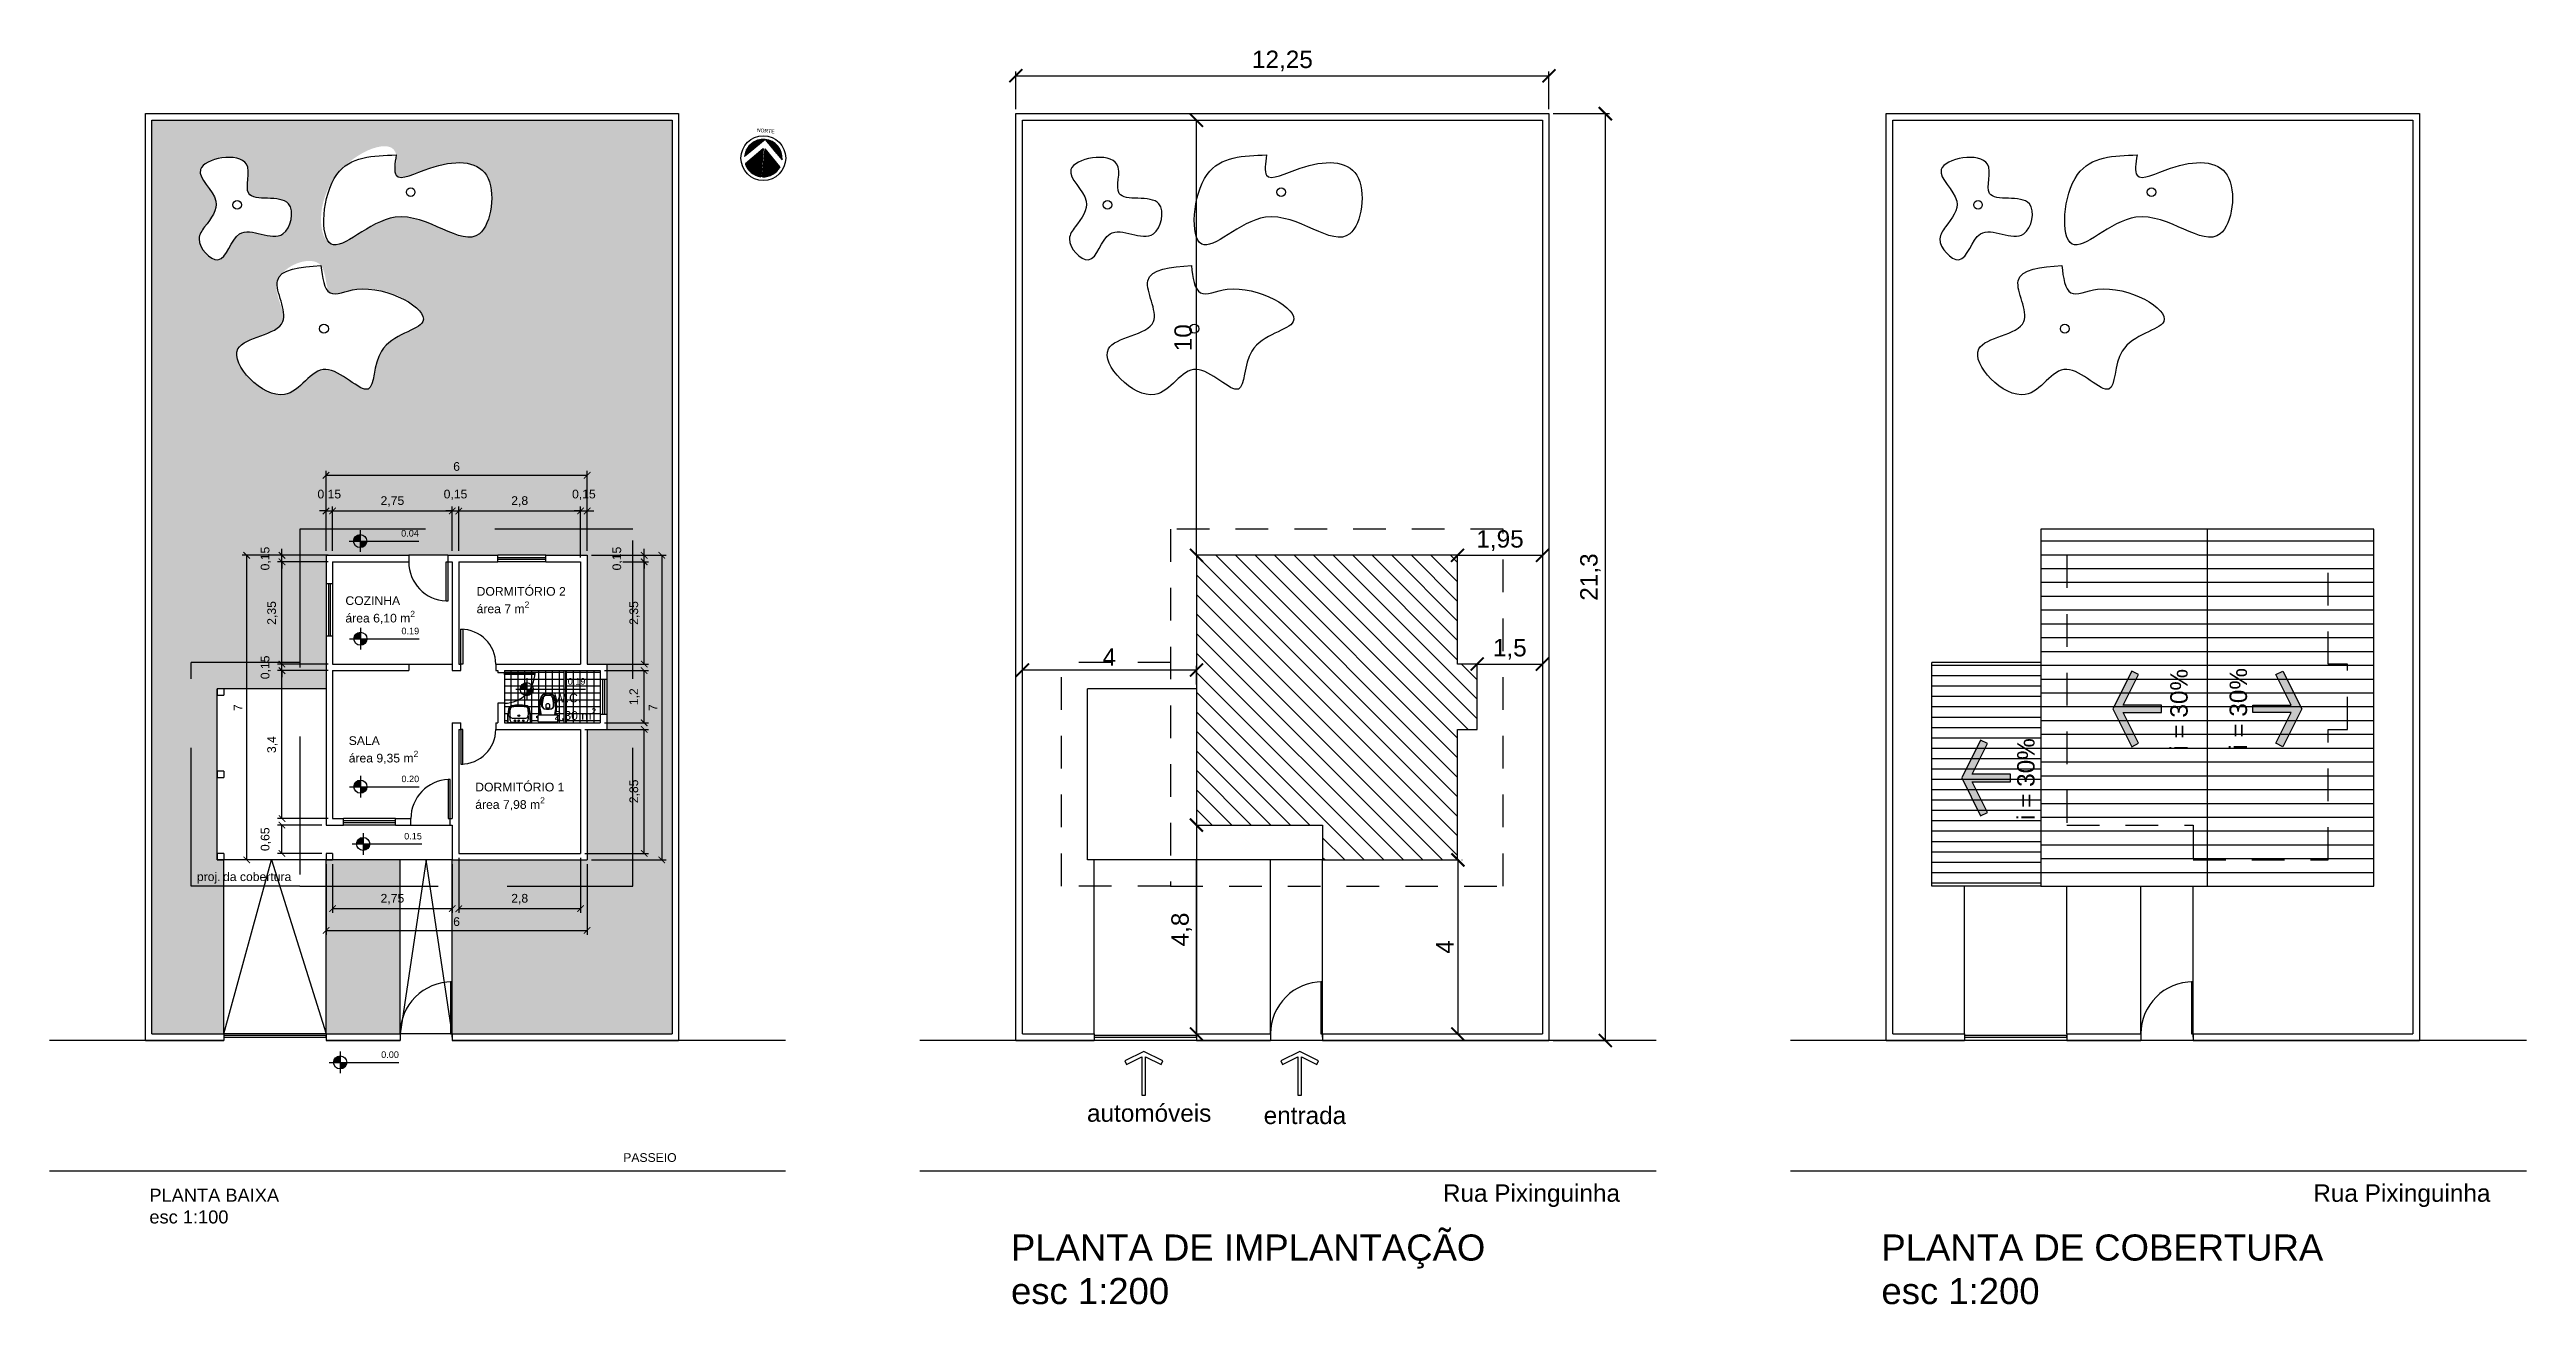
# Model space of a CAD drawing. Header units: millimetres. Extents: x 3232 to 3409, y 1223 to 1316.
# Drawn here: x 3231.5 to 3288.5, y 1262.6 to 1291.5 of the extents above; entities that cross this region are included whole.
import ezdxf
from ezdxf.enums import TextEntityAlignment as Align

# ---------------------------------------------------------------- set-up
doc = ezdxf.new("R2010")
doc.units = ezdxf.units.MM
doc.linetypes.add('HIDDEN2', pattern=[4.7625, 3.175, -1.5875])
doc.linetypes.add('JIS_02_0.7', pattern=[1.35, 0.75, -0.6])
for name, color, linetype in [('COTAS E TEXTOS', 7, 'Continuous'), ('ESQUADRIAS', 3, 'Continuous'), ('HACHURAS', 8, 'Continuous'), ('MOBILIARIO', 1, 'Continuous'), ('PAREDES', 4, 'Continuous'), ('PISO', 2, 'Continuous'), ('PROJEÇÕES', 8, 'HIDDEN2'), ('SIMBOLOS', 1, 'Continuous'), ('VEGETAÇÃO', 91, 'Continuous')]:
    doc.layers.add(name, color=color, linetype=linetype)
doc.styles.add('1 100 ANOTACOES', font='arial.ttf', dxfattribs={"height": 0.2})
doc.styles.add('1 100 TITULOS', font='arial.ttf', dxfattribs={"height": 0.3})
doc.styles.add('1 200 ANOTACOES', font='arial.ttf', dxfattribs={"height": 0.4})
doc.styles.add('1 200 TITULOS', font='arial.ttf', dxfattribs={"height": 0.6})
doc.styles.add('ROMANS', font='romans')
doc.styles.get("Standard").update_dxf_attribs({"font": 'arial.ttf'})
doc.dimstyles.new('1 100 COTAS EXTERNAS', dxfattribs={"dimtxt": 0.2, "dimasz": 0.15, "dimexe": 0.1, "dimexo": 0.1, "dimgap": 0.1, "dimtad": 1, "dimtxsty": 'Standard', "dimblk": 'ARCHTICK', "dimcen": 2.5, "dimclrd": 256, "dimclre": 256, "dimclrt": 256, "dimazin": 1, "dimtfac": 1, "dimtmove": 2, "dimatfit": 3, "dimldrblk": 'ARCHTICK', "dimfxl": 1, "dimtfillclr": 256, "dimlwd": -1, "dimarcsym": 0})
doc.dimstyles.new('1 200 COTAS EXTERNAS', dxfattribs={"dimtxt": 0.4, "dimasz": 0.3, "dimexe": 0.1, "dimexo": 0.1, "dimgap": 0.1, "dimtad": 1, "dimtxsty": 'Standard', "dimblk": 'ARCHTICK', "dimcen": 2.5, "dimclrd": 256, "dimclre": 256, "dimclrt": 256, "dimazin": 0, "dimtfac": 1, "dimtmove": 2, "dimatfit": 3, "dimldrblk": 'ARCHTICK', "dimfxl": 1, "dimlwd": -1, "dimarcsym": 0})
pattern_1 = [(0, (0, 0), (0, 6.985), [5.08, -1.905]), (90, (0, 0), (-6.985, 4e-16), [5.08, -1.905])]

msp = doc.modelspace()

# ---------------------------------------------------------------- texts
at = {"layer": 'COTAS E TEXTOS', "attachment_point": 1}
for s, width, gutter_width, insert, char_height, style in [('\\A1;COZINHA\\Párea 6,10 m{\\H0.7x;\\S2^ ;}', 2.34003, 0.75, (3238.343, 1278.886), 0.2, '1 100 ANOTACOES'), ('\\A1;DORMITÓRIO 2\\Párea 7 m{\\H0.7x;\\S2^ ;}', 2.34003, 0.75, (3241.357, 1279.099), 0.2, '1 100 ANOTACOES'), ('\\A1;W.C.\\P2,30 m{\\H0.7x;\\S2^ ;}', 1.90863, 0.75, (3243.141, 1276.649), 0.2, '1 100 ANOTACOES'), ('\\A1;SALA\\Párea 9,35 m{\\H0.7x;\\S2^ ;}', 1.90863, 0.75, (3238.418, 1275.669), 0.2, '1 100 ANOTACOES'), ('\\A1;DORMITÓRIO 1\\Párea 7,98 m{\\H0.7x;\\S2^ ;}', 2.26037, 0.75, (3241.326, 1274.602), 0.2, '1 100 ANOTACOES'), ('\\pi-0.6,l0.8,t0.8;proj.^Ida cobertura', 2.91012, 1.5, (3234.73, 1272.542), 0.2, '1 100 ANOTACOES'), ('automóveis', 2.91012, 1.5, (3255.382, 1267.21), 0.4, '1 200 ANOTACOES'), ('entrada', 2.91012, 1.5, (3259.442, 1267.157), 0.4, '1 200 ANOTACOES'), ('PASSEIO', 1.90863, 0.75, (3244.726, 1266.088), 0.2, '1 100 ANOTACOES'), ('PLANTA BAIXA\\Pesc 1:100', 6.11962, 1.25, (3233.838, 1265.273), 0.3, '1 100 TITULOS'), ('Rua Pixinguinha', 6.84487, 1.5, (3263.56, 1265.371), 0.4, '1 200 ANOTACOES'), ('Rua Pixinguinha', 6.84487, 1.5, (3283.56, 1265.371), 0.4, '1 200 ANOTACOES'), ('PLANTA DE IMPLANTAÇÃO\\Pesc 1:200', 12.55881, 2.5, (3253.636, 1264.22), 0.6, '1 200 TITULOS'), ('PLANTA DE COBERTURA\\Pesc 1:200', 12.32225, 2.5, (3273.636, 1264.22), 0.6, '1 200 TITULOS')]:
    msp.add_mtext_dynamic_manual_height_columns(s, width=width, gutter_width=gutter_width, heights=[0], dxfattribs=dict(at, insert=insert, char_height=char_height, style=style))
at = {"layer": 'COTAS E TEXTOS', "char_height": 0.4, "attachment_point": 1, "rotation": 90, "style": '1 200 ANOTACOES'}
for insert in [(3280.272, 1275.338), (3281.636, 1275.359), (3276.755, 1273.746)]:
    msp.add_mtext_dynamic_manual_height_columns('i = 30%', width=4.55771, gutter_width=1.5, heights=[0], dxfattribs=dict(at, insert=insert))

# ---------------------------------------------------------------- blocks, each defined once
blk = doc.blocks.new('Pia_Planta')
blk.add_line((-25.2, 0), (25.2, 0))
for points in [[(-25.2, 0, 0.411609), (-29.7, -3.6, 0.050169), (-26.2, -34.9, 0.03482), (-25.7, -36.7, 0.269359), (-17.9, -43.1, 0.079469), (17.9, -43.1, 0.269359)], [(-25.2, 0, 0.391636), (-28.5, -3.3, 0.05065), (-25.1, -34.6, 0.046576), (-24.4, -36.8, 0.252091), (-17.7, -42, 0.080492), (17.7, -42, 0.252091), (24.4, -36.8, 0.046576), (25.1, -34.6, 0.05065), (28.5, -3.3, 0.391636), (25.2, 0, 0.022867)], [(17.9, -43.1, 0.269359), (25.7, -36.7, 0.03482), (26.2, -34.9, 0.050169), (29.7, -3.6, 0.411609), (25.2, 0)], [(-23.2, -17.7, -0.035069), (-21.4, -4.7, -0.343125), (-16.7, -0.8), (0.7, -0.8), (16.7, -0.8, -0.343125), (21.4, -4.7, -0.035069), (23.2, -17.7)]]:
    blk.add_lwpolyline(points, format="xyb")
blk.add_lwpolyline([(17.2, -40, 0.038545), (17.7, -39.9, 0.286674), (22.4, -34.6, 0.05967), (23.2, -17.7, 0.383108), (17.2, -12.1), (0.7, -12.1), (-17.2, -12.1, 0.383108), (-23.2, -17.7, 0.05967), (-22.4, -34.6, 0.286674), (-17.7, -39.9, 0.038545), (-17.2, -40, 0.062705)], format="xyb", close=True)
for centre, radius in [((-10.3, -5.5), 1.75), ((0.7, -18), 2.25), ((0.7, -5.5), 1.75), ((0.7, -18), 1.18), ((10.3, -5.5), 1.75)]:
    blk.add_circle(centre, radius)
blk = doc.blocks.new('VasoSanitario_planta')
for points in [[(-22.2, -10.9), (-22.2, -12), (-23.6, -12), (-23.6, -11.7), (-25.2, -11.7), (-25.2, -13.5), (-25.2, -15.3), (-23.6, -15.3), (-23.6, -15.1), (-22.2, -15.1), (-22.2, -16.9, 0.333509), (-21, -18.4, 0.059373), (-20.5, -18.5), (0, -18.5)], [(22.2, -10.9), (22.2, -3.2, 0.327853), (20.7, -1.5, 0.087637), (20.4, -1.5), (0, -1.5), (-20.4, -1.5, 0.087637), (-20.7, -1.5, 0.327853), (-22.2, -3.2), (-22.2, -10.9)], [(-16.7, -18.5, -0.003882), (-17.6, -22, 0.024258), (-19, -30, 0.02486), (-19.5, -35, 0.033324), (-19.4, -40, 0.02486), (-19.1, -44, 0.012268), (-18.4, -49, 0.015806), (-17.3, -54, 0.026699), (-15.7, -59, 0.021919), (-14.9, -61, 0.174675), (-10, -65.9, 0.045452), (-7, -66.8, 0.022856), (-5.7, -67.1, 0.041289), (-3, -67.5, 0.052091), (-2.3, -67.6, 0.04333), (0, -67.6, 0.04333), (2.3, -67.6, 0.052091), (3, -67.5, 0.041289), (5.7, -67.1, 0.022856), (7, -66.8, 0.045452), (10, -65.9, 0.174675), (14.9, -61, 0.021919), (15.7, -59, 0.026699), (17.3, -54, 0.015806), (18.4, -49, 0.012268), (19.1, -44, 0.02486), (19.4, -40, 0.033324), (19.5, -35, 0.02486), (19, -30, 0.024258), (17.6, -22, -0.003882), (16.7, -18.5)], [(15.5, -18.8, 0.003849), (16.5, -22.3, -0.027799), (18, -31.3, -0.018883), (18.3, -35.1, -0.033646), (18.2, -39.9, -0.016781), (18, -42.6, -0.015438), (17.2, -48.8, -0.023716), (15.4, -56.1, -0.013571), (14.6, -58.6, -0.02186), (13.9, -60.5, -0.173345), (9.5, -64.8, -0.045814), (6.7, -65.6, -0.024058), (5.5, -65.9, -0.042614), (2.9, -66.3, -0.066108), (2.3, -66.4, -0.047154), (0, -66.4, -0.047154), (-2.3, -66.4, -0.066108), (-2.9, -66.3, -0.042614), (-5.5, -65.9, -0.024058), (-6.7, -65.6, -0.045814), (-9.5, -64.8, -0.173345), (-13.9, -60.5, -0.02186), (-14.6, -58.6, -0.013571), (-15.4, -56.1, -0.023716), (-17.2, -48.8, -0.015438), (-18, -42.6, -0.016781), (-18.2, -39.9, -0.033646), (-18.3, -35.1, -0.018883), (-18, -31.3, -0.027799), (-16.5, -22.3, 0.003849), (-15.5, -18.8)], [(0, -18.5), (20.5, -18.5, 0.059373), (21, -18.4, 0.333509), (22.2, -16.9), (22.2, -15.1), (22.2, -12), (22.2, -10.9)]]:
    blk.add_lwpolyline(points, format="xyb")
for points in [[(-23.6, -12), (-23.6, -13.5), (-23.6, -15.1)], [(-22.2, -12), (-22.2, -15.1)]]:
    blk.add_lwpolyline(points)
for points in [[(0, -30.6, 0.041331), (-6.1, -31.1, 0.129345), (-10.4, -32.8, 0.234638), (-14, -40, 0.044666), (-13.2, -50.1, 0.031515), (-11.4, -58.1, 0.151063), (-9.5, -61.4, 0.148094), (-5.9, -63.4, 0.031073), (-4.5, -63.6, 0.035055), (0, -64.1, 0.035055), (4.5, -63.6, 0.031073), (5.9, -63.4, 0.148094), (9.5, -61.4, 0.151063), (11.4, -58.1, 0.031515), (13.2, -50.1, 0.044666), (14, -40, 0.234638), (10.4, -32.8, 0.129345), (6.1, -31.1, 0.041331)], [(0, -31.5, -0.041434), (5.9, -32, -0.129651), (9.8, -33.5, -0.234583), (13.2, -40.1, -0.044678), (12.3, -49.9, -0.031614), (10.6, -57.8, -0.152477), (8.9, -60.7, -0.148725), (5.6, -62.5, -0.031624), (4.3, -62.7, -0.035113), (0, -63.1, -0.035113), (-4.3, -62.7, -0.031624), (-5.6, -62.5, -0.148725), (-8.9, -60.7, -0.152477), (-10.6, -57.8, -0.031614), (-12.3, -49.9, -0.044678), (-13.2, -40.1, -0.234583), (-9.8, -33.5, -0.129651), (-5.9, -32, -0.041434)], [(-4, -40.6, 0.164444), (-3.2, -43, 0.245936), (0, -44.5, 0.245936), (3.2, -43, 0.164444), (4, -40.6), (4, -34.1, 0.108885), (-4, -34.1)]]:
    blk.add_lwpolyline(points, format="xyb", close=True)
blk = doc.blocks.new('Cota_002')
at = {"layer": 'SIMBOLOS'}
for p, q in [((-0.25, 0), (1.35, 0)), ((0, 0.25), (0, -0.25))]:
    blk.add_line(p, q, dxfattribs=at)
at = {"layer": 'SIMBOLOS', "const_width": 0.15}
for points in [[(0, 0.075, 0.414214), (-0.075, 0, 1)], [(0, -0.075, 0.414214), (0.075, 0, 1)]]:
    blk.add_lwpolyline(points, format="xyb", dxfattribs=at)
at = {"layer": 'SIMBOLOS'}
blk.add_circle((0, 0), 0.15, dxfattribs=at)
at = {"layer": 'SIMBOLOS', "color": 7, "style": 'ROMANS'}
blk.add_attdef('COTA', text='', height=0.2, dxfattribs=at).set_placement((1.35, 0.104), align=Align.RIGHT)
blk = doc.blocks.new('_ArchTick')
at = {"color": 0, "linetype": 'ByBlock', "const_width": 0.15}
blk.add_lwpolyline([(-0.5, -0.5), (0.5, 0.5)], dxfattribs=at)
blk = doc.blocks.new('*D5')
at = {"layer": 'COTAS E TEXTOS', "lineweight": -2, "transparency": 16777216}
for p, q in [((3243.997, 1279.828), (3245.711, 1279.828)), ((3243.997, 1272.828), (3245.711, 1272.828))]:
    blk.add_line(p, q, dxfattribs=at)
at = {"layer": 'COTAS E TEXTOS', "transparency": 16777216}
blk.add_line((3245.611, 1279.828), (3245.611, 1272.828), dxfattribs=at)
at = {"layer": 'Defpoints', "color": 0, "transparency": 16777216}
for p in [(3243.897, 1279.828), (3243.897, 1272.828), (3245.611, 1272.828)]:
    blk.add_point(p, dxfattribs=at)
at = {"layer": 'COTAS E TEXTOS', "transparency": 16777216, "xscale": 0.15, "yscale": 0.15, "zscale": 0.15}
for p, rotation in [((3245.611, 1279.828), 90), ((3245.611, 1272.828), 270)]:
    blk.add_blockref('_ArchTick', p, dxfattribs=dict(at, rotation=rotation))
at = {"layer": 'COTAS E TEXTOS', "transparency": 16777216, "insert": (3245.411, 1276.328), "char_height": 0.2, "attachment_point": 5, "rotation": 90}
blk.add_mtext('7', dxfattribs=at)
blk = doc.blocks.new('*D6')
at = {"layer": 'COTAS E TEXTOS', "lineweight": -2, "transparency": 16777216}
for p, q in [((3237.797, 1279.828), (3235.973, 1279.828)), ((3237.797, 1272.828), (3235.973, 1272.828))]:
    blk.add_line(p, q, dxfattribs=at)
at = {"layer": 'COTAS E TEXTOS', "transparency": 16777216}
blk.add_line((3236.073, 1279.828), (3236.073, 1272.828), dxfattribs=at)
at = {"layer": 'Defpoints', "color": 0, "transparency": 16777216}
for p in [(3237.897, 1279.828), (3236.073, 1272.828), (3237.897, 1272.828)]:
    blk.add_point(p, dxfattribs=at)
at = {"layer": 'COTAS E TEXTOS', "transparency": 16777216, "xscale": 0.15, "yscale": 0.15, "zscale": 0.15}
for p, rotation in [((3236.073, 1279.828), 90), ((3236.073, 1272.828), 270)]:
    blk.add_blockref('_ArchTick', p, dxfattribs=dict(at, rotation=rotation))
at = {"layer": 'COTAS E TEXTOS', "transparency": 16777216, "insert": (3235.873, 1276.328), "char_height": 0.2, "attachment_point": 5, "rotation": 90}
blk.add_mtext('7', dxfattribs=at)
blk = doc.blocks.new('*D7')
at = {"layer": 'COTAS E TEXTOS', "transparency": 16777216}
blk.add_line((3257.897, 1279.828), (3257.897, 1289.828), dxfattribs=at)
at = {"layer": 'Defpoints', "color": 0, "transparency": 16777216}
for p in [(3257.897, 1289.828), (3257.897, 1289.828), (3257.897, 1279.828)]:
    blk.add_point(p, dxfattribs=at)
at = {"layer": 'COTAS E TEXTOS', "transparency": 16777216, "xscale": 0.3, "yscale": 0.3, "zscale": 0.3}
for p, rotation in [((3257.897, 1289.828), 90), ((3257.897, 1279.828), 270)]:
    blk.add_blockref('_ArchTick', p, dxfattribs=dict(at, rotation=rotation))
at = {"layer": 'COTAS E TEXTOS', "transparency": 16777216, "insert": (3257.593, 1284.828), "char_height": 0.4, "attachment_point": 5, "rotation": 90}
blk.add_mtext('10', dxfattribs=at)
blk = doc.blocks.new('*D8')
at = {"layer": 'COTAS E TEXTOS', "transparency": 16777216}
blk.add_line((3263.897, 1279.828), (3265.847, 1279.828), dxfattribs=at)
at = {"layer": 'Defpoints', "color": 0, "transparency": 16777216}
for p in [(3263.897, 1279.828), (3265.847, 1279.828), (3265.847, 1279.828)]:
    blk.add_point(p, dxfattribs=at)
at = {"layer": 'COTAS E TEXTOS', "transparency": 16777216, "xscale": 0.3, "yscale": 0.3, "zscale": 0.3, "rotation": 180}
blk.add_blockref('_ArchTick', (3263.897, 1279.828), dxfattribs=at)
at = {"layer": 'COTAS E TEXTOS', "transparency": 16777216, "xscale": 0.3, "yscale": 0.3, "zscale": 0.3}
blk.add_blockref('_ArchTick', (3265.847, 1279.828), dxfattribs=at)
at = {"layer": 'COTAS E TEXTOS', "transparency": 16777216, "insert": (3264.872, 1280.168), "char_height": 0.4, "attachment_point": 5}
blk.add_mtext('1,95', dxfattribs=at)
blk = doc.blocks.new('*D9')
at = {"layer": 'COTAS E TEXTOS', "transparency": 16777216}
blk.add_line((3264.347, 1277.328), (3265.847, 1277.328), dxfattribs=at)
at = {"layer": 'Defpoints', "color": 0, "transparency": 16777216}
for p in [(3264.347, 1277.328), (3265.847, 1277.328), (3265.847, 1277.328)]:
    blk.add_point(p, dxfattribs=at)
at = {"layer": 'COTAS E TEXTOS', "transparency": 16777216, "xscale": 0.3, "yscale": 0.3, "zscale": 0.3, "rotation": 180}
blk.add_blockref('_ArchTick', (3264.347, 1277.328), dxfattribs=at)
at = {"layer": 'COTAS E TEXTOS', "transparency": 16777216, "xscale": 0.3, "yscale": 0.3, "zscale": 0.3}
blk.add_blockref('_ArchTick', (3265.847, 1277.328), dxfattribs=at)
at = {"layer": 'COTAS E TEXTOS', "transparency": 16777216, "insert": (3265.097, 1277.668), "char_height": 0.4, "attachment_point": 5}
blk.add_mtext('1,5', dxfattribs=at)
blk = doc.blocks.new('*D10')
at = {"layer": 'COTAS E TEXTOS', "transparency": 16777216}
blk.add_line((3263.904, 1272.828), (3263.904, 1268.828), dxfattribs=at)
at = {"layer": 'COTAS E TEXTOS', "lineweight": -2, "transparency": 16777216}
for p, q in [((3263.997, 1272.828), (3264.004, 1272.828)), ((3263.997, 1268.828), (3264.004, 1268.828))]:
    blk.add_line(p, q, dxfattribs=at)
at = {"layer": 'Defpoints', "color": 0, "transparency": 16777216}
for p in [(3263.897, 1272.828), (3263.897, 1268.828), (3263.904, 1268.828)]:
    blk.add_point(p, dxfattribs=at)
at = {"layer": 'COTAS E TEXTOS', "transparency": 16777216, "xscale": 0.3, "yscale": 0.3, "zscale": 0.3}
for p, rotation in [((3263.904, 1272.828), 90), ((3263.904, 1268.828), 270)]:
    blk.add_blockref('_ArchTick', p, dxfattribs=dict(at, rotation=rotation))
at = {"layer": 'COTAS E TEXTOS', "transparency": 16777216, "insert": (3263.604, 1270.828), "char_height": 0.4, "attachment_point": 5, "rotation": 90}
blk.add_mtext('4', dxfattribs=at)
blk = doc.blocks.new('*D11')
at = {"layer": 'COTAS E TEXTOS', "transparency": 16777216}
blk.add_line((3257.897, 1273.628), (3257.897, 1268.828), dxfattribs=at)
at = {"layer": 'Defpoints', "color": 0, "transparency": 16777216}
for p in [(3257.897, 1273.628), (3257.897, 1268.828), (3257.897, 1268.828)]:
    blk.add_point(p, dxfattribs=at)
at = {"layer": 'COTAS E TEXTOS', "transparency": 16777216, "xscale": 0.3, "yscale": 0.3, "zscale": 0.3}
for p, rotation in [((3257.897, 1273.628), 90), ((3257.897, 1268.828), 270)]:
    blk.add_blockref('_ArchTick', p, dxfattribs=dict(at, rotation=rotation))
at = {"layer": 'COTAS E TEXTOS', "transparency": 16777216, "insert": (3257.557, 1271.228), "char_height": 0.4, "attachment_point": 5, "rotation": 90}
blk.add_mtext('4,8', dxfattribs=at)
blk = doc.blocks.new('*D12')
at = {"layer": 'COTAS E TEXTOS', "lineweight": -2, "transparency": 16777216}
for p, q in [((3253.897, 1276.861), (3253.897, 1277.291)), ((3257.897, 1276.861), (3257.897, 1277.291))]:
    blk.add_line(p, q, dxfattribs=at)
at = {"layer": 'COTAS E TEXTOS', "transparency": 16777216}
blk.add_line((3257.897, 1277.191), (3253.897, 1277.191), dxfattribs=at)
at = {"layer": 'Defpoints', "color": 0, "transparency": 16777216}
for p in [(3253.897, 1277.191), (3253.897, 1276.761), (3257.897, 1276.761)]:
    blk.add_point(p, dxfattribs=at)
at = {"layer": 'COTAS E TEXTOS', "transparency": 16777216, "xscale": 0.3, "yscale": 0.3, "zscale": 0.3, "rotation": 180}
blk.add_blockref('_ArchTick', (3253.897, 1277.191), dxfattribs=at)
at = {"layer": 'COTAS E TEXTOS', "transparency": 16777216, "xscale": 0.3, "yscale": 0.3, "zscale": 0.3}
blk.add_blockref('_ArchTick', (3257.897, 1277.191), dxfattribs=at)
at = {"layer": 'COTAS E TEXTOS', "transparency": 16777216, "insert": (3255.897, 1277.491), "char_height": 0.4, "attachment_point": 5}
blk.add_mtext('4', dxfattribs=at)
blk = doc.blocks.new('*X13')
at = {"color": 0}
for p, q in [((-61.8, 5), (29.2, 5)), ((-61.5, 7.5), (26.7, 7.5)), ((-61.2, 10), (24.2, 10)), ((-60.7, 12.5), (21.7, 12.5)), ((-60.2, 15), (19.2, 15)), ((-59.5, 17.5), (16.7, 17.5)), ((-58.7, 20), (14.2, 20)), ((-57.8, 22.5), (11.7, 22.5)), ((-56.7, 25), (9.2, 25)), ((-55.6, 27.5), (6.7, 27.5)), ((-54.3, 30), (4.2, 30)), ((-52.8, 32.5), (1.7, 32.5)), ((-51.2, 35), (-0.8, 35)), ((-49.4, 37.5), (-3.3, 37.5)), ((-47.4, 40), (-5.8, 40)), ((-45.1, 42.5), (-8.3, 42.5)), ((-42.6, 45), (-10.8, 45)), ((-39.8, 47.5), (-13.3, 47.5)), ((-36.7, 50), (-15.8, 50)), ((-33, 52.5), (-18.3, 52.5)), ((-28.6, 55), (-20.8, 55))]:
    blk.add_line(p, q, dxfattribs=at)
blk = doc.blocks.new('*X14')
at = {"color": 0}
for p, q in [((-61.8, -5), (29.2, -5)), ((-61.5, -7.5), (26.7, -7.5)), ((-61.2, -10), (24.2, -10)), ((-60.7, -12.5), (21.7, -12.5)), ((-60.2, -15), (19.2, -15)), ((-59.5, -17.5), (16.7, -17.5)), ((-58.7, -20), (14.2, -20)), ((-57.8, -22.5), (11.7, -22.5)), ((-56.7, -25), (9.2, -25)), ((-55.6, -27.5), (6.7, -27.5)), ((-54.3, -30), (4.2, -30)), ((-52.8, -32.5), (1.7, -32.5)), ((-51.2, -35), (-0.8, -35)), ((-49.4, -37.5), (-3.3, -37.5)), ((-47.4, -40), (-5.8, -40)), ((-45.1, -42.5), (-8.3, -42.5)), ((-42.6, -45), (-10.8, -45)), ((-39.8, -47.5), (-13.3, -47.5)), ((-36.7, -50), (-15.8, -50)), ((-33, -52.5), (-18.3, -52.5)), ((-28.6, -55), (-20.8, -55))]:
    blk.add_line(p, q, dxfattribs=at)
blk = doc.blocks.new('*X15')
at = {"color": 0}
for p, q in [((2.2, -60), (15.6, -60)), ((4.7, -57.5), (23.2, -57.5)), ((7.2, -55), (28.6, -55)), ((9.7, -52.5), (33, -52.5)), ((12.2, -50), (36.7, -50)), ((14.7, -47.5), (39.8, -47.5)), ((17.2, -45), (42.6, -45)), ((19.7, -42.5), (45.1, -42.5)), ((22.2, -40), (47.4, -40)), ((24.7, -37.5), (49.4, -37.5)), ((27.2, -35), (51.2, -35)), ((29.7, -32.5), (52.8, -32.5)), ((32.2, -30), (54.3, -30)), ((34.7, -27.5), (55.6, -27.5)), ((37.2, -25), (56.7, -25)), ((39.7, -22.5), (57.8, -22.5)), ((42.2, -20), (58.7, -20)), ((44.7, -17.5), (59.5, -17.5)), ((47.2, -15), (60.2, -15)), ((49.7, -12.5), (60.7, -12.5)), ((52.2, -10), (61.2, -10)), ((54.7, -7.5), (61.5, -7.5)), ((57.2, -5), (61.8, -5)), ((59.7, -2.5), (61.9, -2.5))]:
    blk.add_line(p, q, dxfattribs=at)
blk = doc.blocks.new('*X16')
at = {"color": 0}
for p, q in [((2.2, 60), (15.6, 60)), ((4.7, 57.5), (23.2, 57.5)), ((7.2, 55), (28.6, 55)), ((9.7, 52.5), (33, 52.5)), ((12.2, 50), (36.7, 50)), ((14.7, 47.5), (39.8, 47.5)), ((17.2, 45), (42.6, 45)), ((19.7, 42.5), (45.1, 42.5)), ((22.2, 40), (47.4, 40)), ((24.7, 37.5), (49.4, 37.5)), ((27.2, 35), (51.2, 35)), ((29.7, 32.5), (52.8, 32.5)), ((32.2, 30), (54.3, 30)), ((34.7, 27.5), (55.6, 27.5)), ((37.2, 25), (56.7, 25)), ((39.7, 22.5), (57.8, 22.5)), ((42.2, 20), (58.7, 20)), ((44.7, 17.5), (59.5, 17.5)), ((47.2, 15), (60.2, 15)), ((49.7, 12.5), (60.7, 12.5)), ((52.2, 10), (61.2, 10)), ((54.7, 7.5), (61.5, 7.5)), ((57.2, 5), (61.8, 5)), ((59.7, 2.5), (61.9, 2.5)), ((62, 0), (62.2, 0))]:
    blk.add_line(p, q, dxfattribs=at)
blk = doc.blocks.new('NORTH6')
at = {"color": 7}
for p, q in [((0.217, 0.021), (-0.43, 0.021)), ((-0.162, 0.399), (0.217, 0.021)), ((0.432, 0), (0.001, 0.431)), ((-0.43, -0.021), (0.217, -0.021)), ((-0.162, -0.399), (0.217, -0.021)), ((0.432, 0), (0.001, -0.431))]:
    blk.add_line(p, q, dxfattribs=at)
blk.add_circle((0, 0), 0.514, dxfattribs=at)
for start, end in [(112.0353, 177.2265), (0, 89.8055), (182.7735, 247.9647), (270.1945, 0)]:
    blk.add_arc((0, 0), 0.431, start, end, dxfattribs=at)
at = {"xscale": 0.006944444444444444, "yscale": 0.006944444444444444, "zscale": 0.006944444444444444}
for name in ['*X13', '*X16', '*X14', '*X15']:
    blk.add_blockref(name, (0, 0), dxfattribs=at)
at = {"flags": 8}
blk.add_attdef('LABEL', text='', height=0.0833, rotation=270, dxfattribs=at).set_placement((0.631, 0), align=Align.MIDDLE)
blk = doc.blocks.new('*D18')
at = {"layer": 'COTAS E TEXTOS', "transparency": 16777216}
for p, q in [((3237.897, 1280.847), (3237.747, 1280.847)), ((3237.897, 1280.847), (3238.047, 1280.847)), ((3238.047, 1280.847), (3238.197, 1280.847))]:
    blk.add_line(p, q, dxfattribs=at)
at = {"layer": 'COTAS E TEXTOS', "lineweight": -2, "transparency": 16777216}
for p, q in [((3237.897, 1279.928), (3237.897, 1280.947)), ((3238.047, 1279.928), (3238.047, 1280.947))]:
    blk.add_line(p, q, dxfattribs=at)
at = {"layer": 'Defpoints', "color": 0, "transparency": 16777216}
for p in [(3238.047, 1280.847), (3237.897, 1279.828), (3238.047, 1279.828)]:
    blk.add_point(p, dxfattribs=at)
at = {"layer": 'COTAS E TEXTOS', "transparency": 16777216, "xscale": 0.15, "yscale": 0.15, "zscale": 0.15}
blk.add_blockref('_ArchTick', (3237.897, 1280.847), dxfattribs=at)
at = {"layer": 'COTAS E TEXTOS', "transparency": 16777216, "xscale": 0.15, "yscale": 0.15, "zscale": 0.15, "rotation": 180}
blk.add_blockref('_ArchTick', (3238.047, 1280.847), dxfattribs=at)
at = {"layer": 'COTAS E TEXTOS', "transparency": 16777216, "insert": (3237.972, 1281.217), "char_height": 0.2, "attachment_point": 5}
blk.add_mtext('0,15', dxfattribs=at)
blk = doc.blocks.new('*D19')
at = {"layer": 'COTAS E TEXTOS', "lineweight": -2, "transparency": 16777216}
for p, q in [((3238.047, 1279.928), (3238.047, 1280.947)), ((3240.797, 1279.928), (3240.797, 1280.947))]:
    blk.add_line(p, q, dxfattribs=at)
at = {"layer": 'COTAS E TEXTOS', "transparency": 16777216}
blk.add_line((3238.047, 1280.847), (3240.797, 1280.847), dxfattribs=at)
at = {"layer": 'Defpoints', "color": 0, "transparency": 16777216}
for p in [(3240.797, 1280.847), (3238.047, 1279.828), (3240.797, 1279.828)]:
    blk.add_point(p, dxfattribs=at)
at = {"layer": 'COTAS E TEXTOS', "transparency": 16777216, "xscale": 0.15, "yscale": 0.15, "zscale": 0.15, "rotation": 180}
blk.add_blockref('_ArchTick', (3238.047, 1280.847), dxfattribs=at)
at = {"layer": 'COTAS E TEXTOS', "transparency": 16777216, "xscale": 0.15, "yscale": 0.15, "zscale": 0.15}
blk.add_blockref('_ArchTick', (3240.797, 1280.847), dxfattribs=at)
at = {"layer": 'COTAS E TEXTOS', "transparency": 16777216, "insert": (3239.422, 1281.067), "char_height": 0.2, "attachment_point": 5}
blk.add_mtext('2,75', dxfattribs=at)
blk = doc.blocks.new('*D20')
at = {"layer": 'COTAS E TEXTOS', "transparency": 16777216}
for p, q in [((3240.797, 1280.847), (3240.647, 1280.847)), ((3240.797, 1280.847), (3240.947, 1280.847)), ((3240.947, 1280.847), (3241.097, 1280.847))]:
    blk.add_line(p, q, dxfattribs=at)
at = {"layer": 'COTAS E TEXTOS', "lineweight": -2, "transparency": 16777216}
for p, q in [((3240.797, 1279.928), (3240.797, 1280.947)), ((3240.947, 1279.928), (3240.947, 1280.947))]:
    blk.add_line(p, q, dxfattribs=at)
at = {"layer": 'Defpoints', "color": 0, "transparency": 16777216}
for p in [(3240.947, 1280.847), (3240.797, 1279.828), (3240.947, 1279.828)]:
    blk.add_point(p, dxfattribs=at)
at = {"layer": 'COTAS E TEXTOS', "transparency": 16777216, "xscale": 0.15, "yscale": 0.15, "zscale": 0.15}
blk.add_blockref('_ArchTick', (3240.797, 1280.847), dxfattribs=at)
at = {"layer": 'COTAS E TEXTOS', "transparency": 16777216, "xscale": 0.15, "yscale": 0.15, "zscale": 0.15, "rotation": 180}
blk.add_blockref('_ArchTick', (3240.947, 1280.847), dxfattribs=at)
at = {"layer": 'COTAS E TEXTOS', "transparency": 16777216, "insert": (3240.872, 1281.217), "char_height": 0.2, "attachment_point": 5}
blk.add_mtext('0,15', dxfattribs=at)
blk = doc.blocks.new('*D21')
at = {"layer": 'COTAS E TEXTOS', "lineweight": -2, "transparency": 16777216}
for p, q in [((3240.947, 1279.928), (3240.947, 1280.947)), ((3243.747, 1279.778), (3243.747, 1280.947))]:
    blk.add_line(p, q, dxfattribs=at)
at = {"layer": 'COTAS E TEXTOS', "transparency": 16777216}
blk.add_line((3240.947, 1280.847), (3243.747, 1280.847), dxfattribs=at)
at = {"layer": 'Defpoints', "color": 0, "transparency": 16777216}
for p in [(3243.747, 1280.847), (3240.947, 1279.828), (3243.747, 1279.678)]:
    blk.add_point(p, dxfattribs=at)
at = {"layer": 'COTAS E TEXTOS', "transparency": 16777216, "xscale": 0.15, "yscale": 0.15, "zscale": 0.15, "rotation": 180}
blk.add_blockref('_ArchTick', (3240.947, 1280.847), dxfattribs=at)
at = {"layer": 'COTAS E TEXTOS', "transparency": 16777216, "xscale": 0.15, "yscale": 0.15, "zscale": 0.15}
blk.add_blockref('_ArchTick', (3243.747, 1280.847), dxfattribs=at)
at = {"layer": 'COTAS E TEXTOS', "transparency": 16777216, "insert": (3242.347, 1281.067), "char_height": 0.2, "attachment_point": 5}
blk.add_mtext('2,8', dxfattribs=at)
blk = doc.blocks.new('*D22')
at = {"layer": 'COTAS E TEXTOS', "transparency": 16777216}
for p, q in [((3243.747, 1280.847), (3243.597, 1280.847)), ((3243.747, 1280.847), (3243.897, 1280.847)), ((3243.897, 1280.847), (3244.047, 1280.847))]:
    blk.add_line(p, q, dxfattribs=at)
at = {"layer": 'COTAS E TEXTOS', "lineweight": -2, "transparency": 16777216}
for p, q in [((3243.747, 1279.778), (3243.747, 1280.947)), ((3243.897, 1279.928), (3243.897, 1280.947))]:
    blk.add_line(p, q, dxfattribs=at)
at = {"layer": 'Defpoints', "color": 0, "transparency": 16777216}
for p in [(3243.897, 1280.847), (3243.747, 1279.678), (3243.897, 1279.828)]:
    blk.add_point(p, dxfattribs=at)
at = {"layer": 'COTAS E TEXTOS', "transparency": 16777216, "xscale": 0.15, "yscale": 0.15, "zscale": 0.15}
blk.add_blockref('_ArchTick', (3243.747, 1280.847), dxfattribs=at)
at = {"layer": 'COTAS E TEXTOS', "transparency": 16777216, "xscale": 0.15, "yscale": 0.15, "zscale": 0.15, "rotation": 180}
blk.add_blockref('_ArchTick', (3243.897, 1280.847), dxfattribs=at)
at = {"layer": 'COTAS E TEXTOS', "transparency": 16777216, "insert": (3243.822, 1281.217), "char_height": 0.2, "attachment_point": 5}
blk.add_mtext('0,15', dxfattribs=at)
blk = doc.blocks.new('*D23')
at = {"layer": 'COTAS E TEXTOS', "lineweight": -2, "transparency": 16777216}
for p, q in [((3237.897, 1279.928), (3237.897, 1281.767)), ((3243.897, 1279.928), (3243.897, 1281.767))]:
    blk.add_line(p, q, dxfattribs=at)
at = {"layer": 'COTAS E TEXTOS', "transparency": 16777216}
blk.add_line((3237.897, 1281.667), (3243.897, 1281.667), dxfattribs=at)
at = {"layer": 'Defpoints', "color": 0, "transparency": 16777216}
for p in [(3243.897, 1281.667), (3237.897, 1279.828), (3243.897, 1279.828)]:
    blk.add_point(p, dxfattribs=at)
at = {"layer": 'COTAS E TEXTOS', "transparency": 16777216, "xscale": 0.15, "yscale": 0.15, "zscale": 0.15, "rotation": 180}
blk.add_blockref('_ArchTick', (3237.897, 1281.667), dxfattribs=at)
at = {"layer": 'COTAS E TEXTOS', "transparency": 16777216, "xscale": 0.15, "yscale": 0.15, "zscale": 0.15}
blk.add_blockref('_ArchTick', (3243.897, 1281.667), dxfattribs=at)
at = {"layer": 'COTAS E TEXTOS', "transparency": 16777216, "insert": (3240.897, 1281.869), "char_height": 0.2, "attachment_point": 5}
blk.add_mtext('6', dxfattribs=at)
blk = doc.blocks.new('*D24')
at = {"layer": 'COTAS E TEXTOS', "lineweight": -2, "transparency": 16777216}
for p, q in [((3243.847, 1275.828), (3245.307, 1275.828)), ((3243.847, 1272.978), (3245.307, 1272.978))]:
    blk.add_line(p, q, dxfattribs=at)
at = {"layer": 'COTAS E TEXTOS', "transparency": 16777216}
blk.add_line((3245.207, 1272.978), (3245.207, 1275.828), dxfattribs=at)
at = {"layer": 'Defpoints', "color": 0, "transparency": 16777216}
for p in [(3243.747, 1275.828), (3245.207, 1275.828), (3243.747, 1272.978)]:
    blk.add_point(p, dxfattribs=at)
at = {"layer": 'COTAS E TEXTOS', "transparency": 16777216, "xscale": 0.15, "yscale": 0.15, "zscale": 0.15}
for p, rotation in [((3245.207, 1275.828), 90), ((3245.207, 1272.978), 270)]:
    blk.add_blockref('_ArchTick', p, dxfattribs=dict(at, rotation=rotation))
at = {"layer": 'COTAS E TEXTOS', "transparency": 16777216, "insert": (3244.987, 1274.403), "char_height": 0.2, "attachment_point": 5, "rotation": 90}
blk.add_mtext('2,85', dxfattribs=at)
blk = doc.blocks.new('*D25')
at = {"layer": 'COTAS E TEXTOS', "lineweight": -2, "transparency": 16777216}
for p, q in [((3244.297, 1277.178), (3245.307, 1277.178)), ((3244.297, 1275.978), (3245.307, 1275.978))]:
    blk.add_line(p, q, dxfattribs=at)
at = {"layer": 'COTAS E TEXTOS', "transparency": 16777216}
blk.add_line((3245.207, 1275.978), (3245.207, 1277.178), dxfattribs=at)
at = {"layer": 'Defpoints', "color": 0, "transparency": 16777216}
for p in [(3244.197, 1277.178), (3245.207, 1277.178), (3244.197, 1275.978)]:
    blk.add_point(p, dxfattribs=at)
at = {"layer": 'COTAS E TEXTOS', "transparency": 16777216, "xscale": 0.15, "yscale": 0.15, "zscale": 0.15}
for p, rotation in [((3245.207, 1277.178), 90), ((3245.207, 1275.978), 270)]:
    blk.add_blockref('_ArchTick', p, dxfattribs=dict(at, rotation=rotation))
at = {"layer": 'COTAS E TEXTOS', "transparency": 16777216, "insert": (3244.987, 1276.578), "char_height": 0.2, "attachment_point": 5, "rotation": 90}
blk.add_mtext('1,2', dxfattribs=at)
blk = doc.blocks.new('*D26')
at = {"layer": 'COTAS E TEXTOS', "lineweight": -2, "transparency": 16777216}
for p, q in [((3244.725, 1279.678), (3245.307, 1279.678)), ((3243.997, 1277.328), (3245.307, 1277.328))]:
    blk.add_line(p, q, dxfattribs=at)
at = {"layer": 'COTAS E TEXTOS', "transparency": 16777216}
blk.add_line((3245.207, 1277.328), (3245.207, 1279.678), dxfattribs=at)
at = {"layer": 'Defpoints', "color": 0, "transparency": 16777216}
for p in [(3244.625, 1279.678), (3245.207, 1279.678), (3243.897, 1277.328)]:
    blk.add_point(p, dxfattribs=at)
at = {"layer": 'COTAS E TEXTOS', "transparency": 16777216, "xscale": 0.15, "yscale": 0.15, "zscale": 0.15}
for p, rotation in [((3245.207, 1279.678), 90), ((3245.207, 1277.328), 270)]:
    blk.add_blockref('_ArchTick', p, dxfattribs=dict(at, rotation=rotation))
at = {"layer": 'COTAS E TEXTOS', "transparency": 16777216, "insert": (3244.987, 1278.503), "char_height": 0.2, "attachment_point": 5, "rotation": 90}
blk.add_mtext('2,35', dxfattribs=at)
blk = doc.blocks.new('*D27')
at = {"layer": 'COTAS E TEXTOS', "transparency": 16777216}
for p, q in [((3245.207, 1279.828), (3245.207, 1279.978)), ((3245.207, 1279.678), (3245.207, 1279.828)), ((3245.207, 1279.678), (3245.207, 1279.528))]:
    blk.add_line(p, q, dxfattribs=at)
at = {"layer": 'COTAS E TEXTOS', "lineweight": -2, "transparency": 16777216}
blk.add_line((3244.725, 1279.678), (3245.307, 1279.678), dxfattribs=at)
at = {"layer": 'Defpoints', "color": 0, "transparency": 16777216}
for p in [(3244.625, 1279.678), (3245.207, 1279.828), (3245.207, 1279.828)]:
    blk.add_point(p, dxfattribs=at)
at = {"layer": 'COTAS E TEXTOS', "transparency": 16777216, "xscale": 0.15, "yscale": 0.15, "zscale": 0.15}
for p, rotation in [((3245.207, 1279.828), 270), ((3245.207, 1279.678), 90)]:
    blk.add_blockref('_ArchTick', p, dxfattribs=dict(at, rotation=rotation))
at = {"layer": 'COTAS E TEXTOS', "transparency": 16777216, "insert": (3244.597, 1279.753), "char_height": 0.2, "attachment_point": 5, "rotation": 90}
blk.add_mtext('0,15', dxfattribs=at)
blk = doc.blocks.new('*D28')
at = {"layer": 'COTAS E TEXTOS', "lineweight": -2, "transparency": 16777216}
for p, q in [((3238.047, 1272.728), (3238.047, 1271.608)), ((3240.797, 1272.728), (3240.797, 1271.608))]:
    blk.add_line(p, q, dxfattribs=at)
at = {"layer": 'COTAS E TEXTOS', "transparency": 16777216}
blk.add_line((3238.047, 1271.708), (3240.797, 1271.708), dxfattribs=at)
at = {"layer": 'Defpoints', "color": 0, "transparency": 16777216}
for p in [(3238.047, 1272.828), (3240.797, 1272.828), (3240.797, 1271.708)]:
    blk.add_point(p, dxfattribs=at)
at = {"layer": 'COTAS E TEXTOS', "transparency": 16777216, "xscale": 0.15, "yscale": 0.15, "zscale": 0.15, "rotation": 180}
blk.add_blockref('_ArchTick', (3238.047, 1271.708), dxfattribs=at)
at = {"layer": 'COTAS E TEXTOS', "transparency": 16777216, "xscale": 0.15, "yscale": 0.15, "zscale": 0.15}
blk.add_blockref('_ArchTick', (3240.797, 1271.708), dxfattribs=at)
at = {"layer": 'COTAS E TEXTOS', "transparency": 16777216, "insert": (3239.422, 1271.928), "char_height": 0.2, "attachment_point": 5}
blk.add_mtext('2,75', dxfattribs=at)
blk = doc.blocks.new('*D29')
at = {"layer": 'COTAS E TEXTOS', "lineweight": -2, "transparency": 16777216}
for p, q in [((3240.947, 1272.878), (3240.947, 1271.608)), ((3243.747, 1272.878), (3243.747, 1271.608))]:
    blk.add_line(p, q, dxfattribs=at)
at = {"layer": 'COTAS E TEXTOS', "transparency": 16777216}
blk.add_line((3240.947, 1271.708), (3243.747, 1271.708), dxfattribs=at)
at = {"layer": 'Defpoints', "color": 0, "transparency": 16777216}
for p in [(3240.947, 1272.978), (3243.747, 1272.978), (3243.747, 1271.708)]:
    blk.add_point(p, dxfattribs=at)
at = {"layer": 'COTAS E TEXTOS', "transparency": 16777216, "xscale": 0.15, "yscale": 0.15, "zscale": 0.15, "rotation": 180}
blk.add_blockref('_ArchTick', (3240.947, 1271.708), dxfattribs=at)
at = {"layer": 'COTAS E TEXTOS', "transparency": 16777216, "xscale": 0.15, "yscale": 0.15, "zscale": 0.15}
blk.add_blockref('_ArchTick', (3243.747, 1271.708), dxfattribs=at)
at = {"layer": 'COTAS E TEXTOS', "transparency": 16777216, "insert": (3242.347, 1271.928), "char_height": 0.2, "attachment_point": 5}
blk.add_mtext('2,8', dxfattribs=at)
blk = doc.blocks.new('*D30')
at = {"layer": 'COTAS E TEXTOS', "lineweight": -2, "transparency": 16777216}
for p, q in [((3237.897, 1272.728), (3237.897, 1271.107)), ((3243.897, 1272.728), (3243.897, 1271.107))]:
    blk.add_line(p, q, dxfattribs=at)
at = {"layer": 'COTAS E TEXTOS', "transparency": 16777216}
blk.add_line((3237.897, 1271.207), (3243.897, 1271.207), dxfattribs=at)
at = {"layer": 'Defpoints', "color": 0, "transparency": 16777216}
for p in [(3237.897, 1272.828), (3243.897, 1272.828), (3243.897, 1271.207)]:
    blk.add_point(p, dxfattribs=at)
at = {"layer": 'COTAS E TEXTOS', "transparency": 16777216, "xscale": 0.15, "yscale": 0.15, "zscale": 0.15, "rotation": 180}
blk.add_blockref('_ArchTick', (3237.897, 1271.207), dxfattribs=at)
at = {"layer": 'COTAS E TEXTOS', "transparency": 16777216, "xscale": 0.15, "yscale": 0.15, "zscale": 0.15}
blk.add_blockref('_ArchTick', (3243.897, 1271.207), dxfattribs=at)
at = {"layer": 'COTAS E TEXTOS', "transparency": 16777216, "insert": (3240.897, 1271.409), "char_height": 0.2, "attachment_point": 5}
blk.add_mtext('6', dxfattribs=at)
blk = doc.blocks.new('*D31')
at = {"layer": 'COTAS E TEXTOS', "lineweight": -2, "transparency": 16777216}
for p, q in [((3237.947, 1277.178), (3236.785, 1277.178)), ((3237.947, 1273.778), (3236.785, 1273.778))]:
    blk.add_line(p, q, dxfattribs=at)
at = {"layer": 'COTAS E TEXTOS', "transparency": 16777216}
blk.add_line((3236.885, 1273.778), (3236.885, 1277.178), dxfattribs=at)
at = {"layer": 'Defpoints', "color": 0, "transparency": 16777216}
for p in [(3236.885, 1277.178), (3238.047, 1277.178), (3238.047, 1273.778)]:
    blk.add_point(p, dxfattribs=at)
at = {"layer": 'COTAS E TEXTOS', "transparency": 16777216, "xscale": 0.15, "yscale": 0.15, "zscale": 0.15}
for p, rotation in [((3236.885, 1277.178), 90), ((3236.885, 1273.778), 270)]:
    blk.add_blockref('_ArchTick', p, dxfattribs=dict(at, rotation=rotation))
at = {"layer": 'COTAS E TEXTOS', "transparency": 16777216, "insert": (3236.665, 1275.478), "char_height": 0.2, "attachment_point": 5, "rotation": 90}
blk.add_mtext('3,4', dxfattribs=at)
blk = doc.blocks.new('*D32')
at = {"layer": 'COTAS E TEXTOS', "lineweight": -2, "transparency": 16777216}
for p, q in [((3237.947, 1277.328), (3236.785, 1277.328)), ((3237.947, 1277.178), (3236.785, 1277.178))]:
    blk.add_line(p, q, dxfattribs=at)
at = {"layer": 'COTAS E TEXTOS', "transparency": 16777216}
for p, q in [((3236.885, 1277.328), (3236.885, 1277.478)), ((3236.885, 1277.178), (3236.885, 1277.328)), ((3236.885, 1277.178), (3236.885, 1277.028))]:
    blk.add_line(p, q, dxfattribs=at)
at = {"layer": 'Defpoints', "color": 0, "transparency": 16777216}
for p in [(3236.885, 1277.328), (3238.047, 1277.328), (3238.047, 1277.178)]:
    blk.add_point(p, dxfattribs=at)
at = {"layer": 'COTAS E TEXTOS', "transparency": 16777216, "xscale": 0.15, "yscale": 0.15, "zscale": 0.15}
for p, rotation in [((3236.885, 1277.328), 270), ((3236.885, 1277.178), 90)]:
    blk.add_blockref('_ArchTick', p, dxfattribs=dict(at, rotation=rotation))
at = {"layer": 'COTAS E TEXTOS', "transparency": 16777216, "insert": (3236.515, 1277.253), "char_height": 0.2, "attachment_point": 5, "rotation": 90}
blk.add_mtext('0,15', dxfattribs=at)
blk = doc.blocks.new('*D33')
at = {"layer": 'COTAS E TEXTOS', "lineweight": -2, "transparency": 16777216}
for p, q in [((3237.947, 1279.678), (3236.785, 1279.678)), ((3237.947, 1277.328), (3236.785, 1277.328))]:
    blk.add_line(p, q, dxfattribs=at)
at = {"layer": 'COTAS E TEXTOS', "transparency": 16777216}
blk.add_line((3236.885, 1277.328), (3236.885, 1279.678), dxfattribs=at)
at = {"layer": 'Defpoints', "color": 0, "transparency": 16777216}
for p in [(3236.885, 1279.678), (3238.047, 1279.678), (3238.047, 1277.328)]:
    blk.add_point(p, dxfattribs=at)
at = {"layer": 'COTAS E TEXTOS', "transparency": 16777216, "xscale": 0.15, "yscale": 0.15, "zscale": 0.15}
for p, rotation in [((3236.885, 1279.678), 90), ((3236.885, 1277.328), 270)]:
    blk.add_blockref('_ArchTick', p, dxfattribs=dict(at, rotation=rotation))
at = {"layer": 'COTAS E TEXTOS', "transparency": 16777216, "insert": (3236.665, 1278.503), "char_height": 0.2, "attachment_point": 5, "rotation": 90}
blk.add_mtext('2,35', dxfattribs=at)
blk = doc.blocks.new('*D34')
at = {"layer": 'COTAS E TEXTOS', "transparency": 16777216}
for p, q in [((3236.885, 1279.828), (3236.885, 1279.978)), ((3236.885, 1279.678), (3236.885, 1279.828)), ((3236.885, 1279.678), (3236.885, 1279.528))]:
    blk.add_line(p, q, dxfattribs=at)
at = {"layer": 'COTAS E TEXTOS', "lineweight": -2, "transparency": 16777216}
for p, q in [((3237.947, 1279.828), (3236.785, 1279.828)), ((3237.947, 1279.678), (3236.785, 1279.678))]:
    blk.add_line(p, q, dxfattribs=at)
at = {"layer": 'Defpoints', "color": 0, "transparency": 16777216}
for p in [(3236.885, 1279.828), (3238.047, 1279.828), (3238.047, 1279.678)]:
    blk.add_point(p, dxfattribs=at)
at = {"layer": 'COTAS E TEXTOS', "transparency": 16777216, "xscale": 0.15, "yscale": 0.15, "zscale": 0.15}
for p, rotation in [((3236.885, 1279.828), 270), ((3236.885, 1279.678), 90)]:
    blk.add_blockref('_ArchTick', p, dxfattribs=dict(at, rotation=rotation))
at = {"layer": 'COTAS E TEXTOS', "transparency": 16777216, "insert": (3236.515, 1279.753), "char_height": 0.2, "attachment_point": 5, "rotation": 90}
blk.add_mtext('0,15', dxfattribs=at)
blk = doc.blocks.new('*D35')
at = {"layer": 'COTAS E TEXTOS', "lineweight": -2, "transparency": 16777216}
for p, q in [((3237.797, 1273.628), (3236.785, 1273.628)), ((3237.797, 1272.978), (3236.785, 1272.978))]:
    blk.add_line(p, q, dxfattribs=at)
at = {"layer": 'COTAS E TEXTOS', "transparency": 16777216}
blk.add_line((3236.885, 1272.978), (3236.885, 1273.628), dxfattribs=at)
at = {"layer": 'Defpoints', "color": 0, "transparency": 16777216}
for p in [(3236.885, 1273.628), (3237.897, 1273.628), (3237.897, 1272.978)]:
    blk.add_point(p, dxfattribs=at)
at = {"layer": 'COTAS E TEXTOS', "transparency": 16777216, "xscale": 0.15, "yscale": 0.15, "zscale": 0.15}
for p, rotation in [((3236.885, 1273.628), 90), ((3236.885, 1272.978), 270)]:
    blk.add_blockref('_ArchTick', p, dxfattribs=dict(at, rotation=rotation))
at = {"layer": 'COTAS E TEXTOS', "transparency": 16777216, "insert": (3236.515, 1273.303), "char_height": 0.2, "attachment_point": 5, "rotation": 90}
blk.add_mtext('0,65', dxfattribs=at)
blk = doc.blocks.new('*D36')
at = {"layer": 'COTAS E TEXTOS', "lineweight": -2, "transparency": 16777216}
for p, q in [((3253.747, 1290.078), (3253.747, 1290.949)), ((3265.997, 1290.078), (3265.997, 1290.949))]:
    blk.add_line(p, q, dxfattribs=at)
at = {"layer": 'COTAS E TEXTOS', "transparency": 16777216}
blk.add_line((3253.747, 1290.849), (3265.997, 1290.849), dxfattribs=at)
at = {"layer": 'Defpoints', "color": 0, "transparency": 16777216}
for p in [(3265.997, 1290.849), (3253.747, 1289.978), (3265.997, 1289.978)]:
    blk.add_point(p, dxfattribs=at)
at = {"layer": 'COTAS E TEXTOS', "transparency": 16777216, "xscale": 0.3, "yscale": 0.3, "zscale": 0.3, "rotation": 180}
blk.add_blockref('_ArchTick', (3253.747, 1290.849), dxfattribs=at)
at = {"layer": 'COTAS E TEXTOS', "transparency": 16777216, "xscale": 0.3, "yscale": 0.3, "zscale": 0.3}
blk.add_blockref('_ArchTick', (3265.997, 1290.849), dxfattribs=at)
at = {"layer": 'COTAS E TEXTOS', "transparency": 16777216, "insert": (3259.872, 1291.189), "char_height": 0.4, "attachment_point": 5}
blk.add_mtext('12,25', dxfattribs=at)
blk = doc.blocks.new('*D37')
at = {"layer": 'COTAS E TEXTOS', "lineweight": -2, "transparency": 16777216}
for p, q in [((3266.097, 1289.978), (3267.391, 1289.978)), ((3266.097, 1268.678), (3267.391, 1268.678))]:
    blk.add_line(p, q, dxfattribs=at)
at = {"layer": 'COTAS E TEXTOS', "transparency": 16777216}
blk.add_line((3267.291, 1289.978), (3267.291, 1268.678), dxfattribs=at)
at = {"layer": 'Defpoints', "color": 0, "transparency": 16777216}
for p in [(3265.997, 1289.978), (3265.997, 1268.678), (3267.291, 1268.678)]:
    blk.add_point(p, dxfattribs=at)
at = {"layer": 'COTAS E TEXTOS', "transparency": 16777216, "xscale": 0.3, "yscale": 0.3, "zscale": 0.3}
for p, rotation in [((3267.291, 1289.978), 90), ((3267.291, 1268.678), 270)]:
    blk.add_blockref('_ArchTick', p, dxfattribs=dict(at, rotation=rotation))
at = {"layer": 'COTAS E TEXTOS', "transparency": 16777216, "insert": (3266.951, 1279.328), "char_height": 0.4, "attachment_point": 5, "rotation": 90}
blk.add_mtext('21,3', dxfattribs=at)
blk = doc.blocks.new('SYMB_arrows_004')
blk.add_lwpolyline([(0.783, 0.435), (0.705, 0.396), (0.881, 0.043), (0, 0.043), (0, -0.043), (0.881, -0.043), (0.705, -0.396), (0.783, -0.435), (1.001, 0), (0.783, 0.435)])

# ---------------------------------------------------------------- dimensions: what is measured, and where the dimension line sits
at = {"layer": 'COTAS E TEXTOS'}
for base, p1, p2, dimstyle, picture, middle in [((3265.997, 1290.849), (3253.747, 1289.978), (3265.997, 1289.978), '1 200 COTAS EXTERNAS', '*D36', (3259.872, 1291.189)), ((3243.897, 1281.667), (3237.897, 1279.828), (3243.897, 1279.828), '1 100 COTAS EXTERNAS', '*D23', (3240.897, 1281.869)), ((3238.047, 1280.847), (3237.897, 1279.828), (3238.047, 1279.828), '1 100 COTAS EXTERNAS', '*D18', (3237.972, 1281.217)), ((3240.797, 1280.847), (3238.047, 1279.828), (3240.797, 1279.828), '1 100 COTAS EXTERNAS', '*D19', (3239.422, 1281.067)), ((3240.947, 1280.847), (3240.797, 1279.828), (3240.947, 1279.828), '1 100 COTAS EXTERNAS', '*D20', (3240.872, 1281.217)), ((3243.747, 1280.847), (3240.947, 1279.828), (3243.747, 1279.678), '1 100 COTAS EXTERNAS', '*D21', (3242.347, 1281.067)), ((3243.897, 1280.847), (3243.747, 1279.678), (3243.897, 1279.828), '1 100 COTAS EXTERNAS', '*D22', (3243.822, 1281.217)), ((3265.847, 1279.828), (3263.897, 1279.828), (3265.847, 1279.828), '1 200 COTAS EXTERNAS', '*D8', (3264.872, 1280.168)), ((3253.897, 1277.191), (3257.897, 1276.761), (3253.897, 1276.761), '1 200 COTAS EXTERNAS', '*D12', (3255.897, 1277.491)), ((3265.847, 1277.328), (3264.347, 1277.328), (3265.847, 1277.328), '1 200 COTAS EXTERNAS', '*D9', (3265.097, 1277.668)), ((3243.897, 1271.207), (3237.897, 1272.828), (3243.897, 1272.828), '1 100 COTAS EXTERNAS', '*D30', (3240.897, 1271.409)), ((3240.797, 1271.708), (3238.047, 1272.828), (3240.797, 1272.828), '1 100 COTAS EXTERNAS', '*D28', (3239.422, 1271.928)), ((3243.747, 1271.708), (3240.947, 1272.978), (3243.747, 1272.978), '1 100 COTAS EXTERNAS', '*D29', (3242.347, 1271.928))]:
    dim = msp.add_linear_dim(base=base, p1=p1, p2=p2, dimstyle=dimstyle, dxfattribs=at)
    dim.commit()
    dim.dimension.update_dxf_attribs({"geometry": picture, "text_midpoint": middle})
for base, p1, p2, dimstyle, picture, middle in [((3257.897, 1289.828), (3257.897, 1279.828), (3257.897, 1289.828), '1 200 COTAS EXTERNAS', '*D7', (3257.593, 1284.828)), ((3267.291, 1268.678), (3265.997, 1289.978), (3265.997, 1268.678), '1 200 COTAS EXTERNAS', '*D37', (3266.951, 1279.328)), ((3236.885, 1279.828), (3238.047, 1279.678), (3238.047, 1279.828), '1 100 COTAS EXTERNAS', '*D34', (3236.515, 1279.753)), ((3245.207, 1279.828), (3244.625, 1279.678), (3245.207, 1279.828), '1 100 COTAS EXTERNAS', '*D27', (3244.597, 1279.753)), ((3236.073, 1272.828), (3237.897, 1279.828), (3237.897, 1272.828), '1 100 COTAS EXTERNAS', '*D6', (3235.873, 1276.328)), ((3236.885, 1279.678), (3238.047, 1277.328), (3238.047, 1279.678), '1 100 COTAS EXTERNAS', '*D33', (3236.665, 1278.503)), ((3245.611, 1272.828), (3243.897, 1279.828), (3243.897, 1272.828), '1 100 COTAS EXTERNAS', '*D5', (3245.411, 1276.328)), ((3245.207, 1279.678), (3243.897, 1277.328), (3244.625, 1279.678), '1 100 COTAS EXTERNAS', '*D26', (3244.987, 1278.503)), ((3236.885, 1277.328), (3238.047, 1277.178), (3238.047, 1277.328), '1 100 COTAS EXTERNAS', '*D32', (3236.515, 1277.253)), ((3236.885, 1277.178), (3238.047, 1273.778), (3238.047, 1277.178), '1 100 COTAS EXTERNAS', '*D31', (3236.665, 1275.478)), ((3245.207, 1277.178), (3244.197, 1275.978), (3244.197, 1277.178), '1 100 COTAS EXTERNAS', '*D25', (3244.987, 1276.578)), ((3245.207, 1275.828), (3243.747, 1272.978), (3243.747, 1275.828), '1 100 COTAS EXTERNAS', '*D24', (3244.987, 1274.403)), ((3236.885, 1273.628), (3237.897, 1272.978), (3237.897, 1273.628), '1 100 COTAS EXTERNAS', '*D35', (3236.515, 1273.303)), ((3257.897, 1268.828), (3257.897, 1273.628), (3257.897, 1268.828), '1 200 COTAS EXTERNAS', '*D11', (3257.557, 1271.228)), ((3263.904, 1268.828), (3263.897, 1272.828), (3263.897, 1268.828), '1 200 COTAS EXTERNAS', '*D10', (3263.604, 1270.828))]:
    dim = msp.add_linear_dim(base=base, p1=p1, p2=p2, angle=90, dimstyle=dimstyle, dxfattribs=at)
    dim.commit()
    dim.dimension.update_dxf_attribs({"geometry": picture, "text_midpoint": middle})

# ---------------------------------------------------------------- hatches: boundary and pattern name
at = {"layer": 'HACHURAS'}
h = msp.add_hatch(dxfattribs=at)
h.set_pattern_fill('ANSI31', color=256, scale=0.1, angle=135)
h.paths.add_polyline_path([(3281.122, 1279.828), (3277.897, 1279.828), (3277.897, 1273.628), (3280.797, 1273.628), (3280.797, 1272.828), (3281.122, 1272.828)], flags=17)
h.paths.add_polyline_path([(3284.347, 1277.328), (3283.897, 1277.328), (3283.897, 1279.828), (3281.122, 1279.828), (3281.122, 1272.828), (3283.897, 1272.828), (3283.897, 1275.828), (3284.347, 1275.828)], flags=17)
h.paths.add_polyline_path([(3284.947, 1280.428), (3281.122, 1280.428), (3281.122, 1279.828), (3283.897, 1279.828), (3283.897, 1277.328), (3284.347, 1277.328), (3284.347, 1275.828), (3283.897, 1275.828), (3283.897, 1272.828), (3281.122, 1272.828), (3281.122, 1272.228), (3284.947, 1272.228)])
h.paths.add_polyline_path([(3280.797, 1273.628), (3277.897, 1273.628), (3277.897, 1279.828), (3281.122, 1279.828), (3281.122, 1280.428), (3277.297, 1280.428), (3277.297, 1272.228), (3281.122, 1272.228), (3281.122, 1272.828), (3280.797, 1272.828)])
h = msp.add_hatch(dxfattribs=at)
h.set_pattern_fill('ANSI31', color=256, scale=0.1, angle=90)
h.paths.add_polyline_path([(3264.347, 1277.328), (3263.897, 1277.328), (3263.897, 1279.828), (3257.897, 1279.828), (3257.897, 1273.628), (3260.797, 1273.628), (3260.797, 1272.828), (3263.897, 1272.828), (3263.897, 1275.828), (3264.347, 1275.828)])
h = msp.add_hatch(dxfattribs=at)
h.set_pattern_fill('ANSI37', color=256, scale=0.05, angle=45)
h.paths.add_polyline_path([(3242.696, 1277.088), (3241.997, 1277.088), (3241.997, 1276.428, 0.397565)], flags=17)
h.paths.add_polyline_path([(3243.359, 1277.178), (3241.997, 1277.178), (3241.997, 1277.128), (3242.697, 1277.128), (3242.697, 1277.088), (3242.696, 1277.088, -0.397565), (3241.997, 1276.428), (3241.997, 1275.978), (3242.095, 1275.978, -0.35604), (3242.061, 1276.011, -0.049653), (3242.092, 1276.294, -0.040986), (3242.097, 1276.313, -0.273158), (3242.17, 1276.373, -0.078831), (3242.495, 1276.373, -0.273158), (3242.568, 1276.313, -0.040986), (3242.573, 1276.294, -0.049653), (3242.604, 1276.011, -0.35604), (3242.57, 1275.978), (3243.359, 1275.978)])
h.paths.add_polyline_path([(3243.053, 1276.649, -0.022856), (3243.065, 1276.646, -0.045452), (3243.095, 1276.636, -0.174675), (3243.145, 1276.588, -0.021919), (3243.152, 1276.568, -0.026699), (3243.168, 1276.518, -0.015806), (3243.179, 1276.468, -0.012268), (3243.186, 1276.418, -0.02486), (3243.189, 1276.378, -0.033324), (3243.19, 1276.328, -0.02486), (3243.186, 1276.278, -0.024258), (3243.172, 1276.198, 0.003882), (3243.162, 1276.163), (3243.2, 1276.163, -0.059373), (3243.205, 1276.162, -0.333509), (3243.217, 1276.147), (3243.217, 1276.128), (3243.217, 1276.097), (3243.217, 1276.087), (3243.217, 1276.01, -0.327853), (3243.202, 1275.993, -0.047508), (3243.201, 1275.993), (3242.995, 1275.993), (3242.79, 1275.993, -0.356625), (3242.773, 1276.01), (3242.773, 1276.087), (3242.773, 1276.097), (3242.759, 1276.097), (3242.759, 1276.095), (3242.743, 1276.095), (3242.743, 1276.113), (3242.743, 1276.131), (3242.759, 1276.131), (3242.759, 1276.128), (3242.773, 1276.128), (3242.773, 1276.146, -0.346139), (3242.786, 1276.162, -0.055701), (3242.79, 1276.163), (3242.828, 1276.163, 0.003882), (3242.819, 1276.198, -0.024258), (3242.805, 1276.278, -0.02486), (3242.801, 1276.328, -0.033324), (3242.801, 1276.378, -0.02486), (3242.804, 1276.418, -0.012268), (3242.811, 1276.468, -0.015806), (3242.823, 1276.518, -0.026699), (3242.838, 1276.568, -0.021919), (3242.846, 1276.588, -0.174675), (3242.895, 1276.636, -0.045452), (3242.925, 1276.646, -0.022856), (3242.938, 1276.649, -0.041289), (3242.965, 1276.653, -0.052091), (3242.973, 1276.653, -0.04333), (3242.995, 1276.654, -0.04333), (3243.018, 1276.653, -0.052091), (3243.026, 1276.653, -0.041289)], flags=16)
h.paths.add_polyline_path([(3243.041, 1276.614, -0.031073), (3243.054, 1276.612, -0.148094), (3243.091, 1276.592, -0.151063), (3243.109, 1276.559, -0.031515), (3243.127, 1276.479, -0.044007), (3243.136, 1276.379, -0.23897), (3243.099, 1276.305, -0.129345), (3243.056, 1276.288, -0.041331), (3242.995, 1276.284, -0.041331), (3242.935, 1276.288, -0.129345), (3242.892, 1276.305, -0.23897), (3242.855, 1276.379, -0.044007), (3242.864, 1276.479, -0.031515), (3242.882, 1276.559, -0.151063), (3242.9, 1276.592, -0.148094), (3242.937, 1276.612, -0.031073), (3242.95, 1276.614, -0.035055), (3242.995, 1276.618, -0.035055)], flags=0)
h.paths.add_polyline_path([(3243.039, 1276.605, -0.031624), (3243.052, 1276.603, -0.148725), (3243.085, 1276.585, -0.152477), (3243.101, 1276.556, -0.031614), (3243.119, 1276.477, -0.044037), (3243.127, 1276.381, -0.239041), (3243.093, 1276.313, -0.129651), (3243.054, 1276.297, -0.041434), (3242.995, 1276.293, -0.041434), (3242.937, 1276.297, -0.129651), (3242.897, 1276.313, -0.239041), (3242.864, 1276.381, -0.044037), (3242.872, 1276.477, -0.031614), (3242.89, 1276.556, -0.152477), (3242.906, 1276.585, -0.148725), (3242.939, 1276.603, -0.031624), (3242.952, 1276.605, -0.035113), (3242.995, 1276.609, -0.035113)], flags=0)
h.paths.add_polyline_path([(3243.027, 1276.408, -0.162278), (3243.035, 1276.384), (3243.035, 1276.319, -0.108885), (3242.955, 1276.319), (3242.955, 1276.384, -0.164444), (3242.963, 1276.408, -0.245936), (3242.995, 1276.423, -0.245936)], flags=0)
h.paths.add_polyline_path([(3244.197, 1276.978), (3244.197, 1277.178), (3243.399, 1277.178), (3243.399, 1275.978), (3244.197, 1275.978), (3244.197, 1276.178)])
h = msp.add_hatch(dxfattribs=at)
h.set_pattern_fill('ANSI31', color=256, scale=0.075, angle=135)
h.paths.add_polyline_path([(3277.297, 1277.361), (3274.797, 1277.361), (3274.797, 1272.228), (3277.297, 1272.228)])
h = msp.add_hatch(color=256, dxfattribs=at)
h.dxf.hatch_style = 1
h.paths.add_polyline_path([(3280.071, 1276.386), (3279.19, 1276.386), (3279.543, 1277.091), (3279.387, 1277.169), (3278.952, 1276.299), (3279.387, 1275.429), (3279.543, 1275.507), (3279.19, 1276.212), (3280.071, 1276.212)])
h = msp.add_hatch(color=256, dxfattribs=at)
h.dxf.hatch_style = 1
h.paths.add_polyline_path([(3282.173, 1276.386), (3283.054, 1276.386), (3282.701, 1277.091), (3282.857, 1277.169), (3283.292, 1276.299), (3282.857, 1275.429), (3282.701, 1275.507), (3283.054, 1276.212), (3282.173, 1276.212)])
h = msp.add_hatch(color=256, dxfattribs=at)
h.dxf.hatch_style = 1
h.paths.add_polyline_path([(3276.599, 1274.798), (3275.718, 1274.798), (3276.07, 1275.503), (3275.915, 1275.581), (3275.48, 1274.711), (3275.915, 1273.841), (3276.07, 1273.919), (3275.718, 1274.624), (3276.599, 1274.624)])
h = msp.add_hatch(dxfattribs=at)
h.set_pattern_fill('ANGLE', color=256)
h.set_pattern_definition(pattern_1)
h.paths.add_polyline_path([(3256.687, 1268.424), (3256.252, 1268.207), (3256.291, 1268.129), (3256.644, 1268.305), (3256.644, 1267.424), (3256.731, 1267.424), (3256.731, 1268.305), (3257.083, 1268.129), (3257.122, 1268.207)])
h = msp.add_hatch(dxfattribs=at)
h.set_pattern_fill('ANGLE', color=256)
h.set_pattern_definition(pattern_1)
h.paths.add_polyline_path([(3260.269, 1268.424), (3259.834, 1268.207), (3259.873, 1268.129), (3260.226, 1268.305), (3260.226, 1267.424), (3260.313, 1267.424), (3260.313, 1268.305), (3260.666, 1268.129), (3260.704, 1268.207)])
at = {"layer": 'VEGETAÇÃO'}
h = msp.add_hatch(dxfattribs=at)
h.set_pattern_fill('GRASS', color=256, scale=0.01)
h.paths.add_polyline_path([(3245.847, 1289.828), (3233.897, 1289.828), (3233.897, 1268.828), (3235.547, 1268.828), (3235.547, 1272.828), (3235.397, 1272.828), (3235.397, 1272.978), (3235.397, 1276.761), (3235.547, 1276.761), (3237.897, 1276.761), (3237.897, 1277.978), (3237.897, 1279.178), (3237.897, 1279.828), (3239.797, 1279.828), (3240.697, 1279.828), (3241.847, 1279.828), (3242.947, 1279.828), (3243.897, 1279.828), (3243.897, 1277.328), (3244.347, 1277.328), (3244.347, 1276.978), (3244.347, 1276.178), (3244.347, 1275.828), (3243.897, 1275.828), (3243.897, 1272.828), (3240.797, 1272.828), (3240.797, 1268.828), (3245.847, 1268.828)])
edge = h.paths.add_edge_path(flags=16)
edge.add_spline(control_points=[(3237.78, 1286.489), (3237.564, 1286.749), (3236.31, 1286.258), (3237.403, 1284.931), (3235.073, 1284.822), (3237.006, 1282.869), (3237.761, 1284.625), (3239.068, 1283.134), (3238.926, 1284.847), (3240.91, 1285.11), (3238.992, 1286.263), (3237.839, 1285.622), (3237.915, 1286.327), (3237.78, 1286.489)], knot_values=[0, 0, 0, 0, 1.062488, 2.007025, 3.21719, 4.712526, 5.828538, 6.897786, 7.821393, 8.990702, 10.680682, 11.299757, 11.963022, 11.963022, 11.963022, 11.963022], degree=3, periodic=0)
edge = h.paths.add_edge_path(flags=16)
edge.add_spline(control_points=[(3239.509, 1289.028), (3239.442, 1289.47), (3237.614, 1288.749), (3237.756, 1286.216), (3239.588, 1288.329), (3241.554, 1286.345), (3241.901, 1288.916), (3240.539, 1288.934), (3239.364, 1288.279), (3239.53, 1288.885), (3239.509, 1289.028)], knot_values=[0, 0, 0, 0, 1.437329, 3.042357, 4.634941, 6.606977, 7.964076, 9.275017, 10.062547, 10.527776, 10.527776, 10.527776, 10.527776], degree=3, periodic=0)
h.paths.add_polyline_path([(3237.746, 1285.036, -1), (3237.951, 1285.036, -1)], flags=0)
h.paths.add_polyline_path([(3239.744, 1288.176, -1), (3239.941, 1288.176, -1)], flags=0)
edge = h.paths.add_edge_path(flags=16)
edge.add_spline(control_points=[(3235.108, 1287.376), (3235.247, 1287.564), (3235.603, 1288.011), (3234.476, 1288.846), (3236.416, 1289.193), (3235.819, 1287.804), (3237.289, 1288.27), (3236.973, 1286.785), (3235.811, 1287.656), (3235.553, 1286.268), (3234.851, 1287.02), (3235.043, 1287.288), (3235.108, 1287.376)], knot_values=[0, 0, 0, 0, 0.64682, 1.450579, 2.518464, 3.193965, 4.140642, 4.842331, 5.838225, 6.612998, 7.260852, 7.562331, 7.562331, 7.562331, 7.562331], degree=3, periodic=0)
h.paths.add_polyline_path([(3235.757, 1287.884, -1), (3235.954, 1287.884, -1)], flags=0)
h.paths.add_polyline_path([(3239.597, 1272.828), (3237.897, 1272.828), (3237.897, 1268.828), (3239.597, 1268.828)], flags=17)

# ---------------------------------------------------------------- linework, layer by layer
at = {"layer": 'ESQUADRIAS'}
for p, q in [((3240.657, 1278.778), (3240.657, 1279.678)), ((3240.657, 1279.678), (3240.697, 1279.678)), ((3240.697, 1279.678), (3240.697, 1278.778)), ((3242.947, 1279.773), (3241.847, 1279.773)), ((3242.947, 1279.733), (3241.847, 1279.733)), ((3237.952, 1279.178), (3237.952, 1277.978)), ((3237.992, 1279.178), (3237.992, 1277.978)), ((3240.697, 1278.778), (3240.657, 1278.778)), ((3241.997, 1277.128), (3242.697, 1277.128)), ((3241.997, 1277.088), (3241.997, 1277.128)), ((3242.697, 1277.128), (3242.697, 1277.088)), ((3242.697, 1277.088), (3241.997, 1277.088)), ((3244.252, 1276.978), (3244.252, 1276.178)), ((3244.292, 1276.978), (3244.292, 1276.178)), ((3240.747, 1274.678), (3240.707, 1274.678)), ((3240.707, 1274.678), (3240.707, 1273.778)), ((3240.747, 1273.778), (3240.747, 1274.678)), ((3239.497, 1273.723), (3238.297, 1273.723)), ((3240.707, 1273.778), (3240.747, 1273.778)), ((3239.497, 1273.683), (3238.297, 1273.683))]:
    msp.add_line(p, q, dxfattribs=at)
for points in [[(3240.997, 1277.328), (3240.997, 1278.128), (3241.037, 1278.128), (3241.037, 1277.328), (3240.997, 1277.328)], [(3240.997, 1275.828), (3240.997, 1275.028), (3241.037, 1275.028), (3241.037, 1275.828), (3240.997, 1275.828)], [(3240.797, 1268.828), (3240.797, 1270.028), (3240.757, 1270.028), (3240.757, 1268.828), (3240.757, 1268.828)], [(3260.797, 1268.828), (3260.797, 1270.028), (3260.757, 1270.028), (3260.757, 1268.828), (3260.757, 1268.828)], [(3280.797, 1268.828), (3280.797, 1270.028), (3280.757, 1270.028), (3280.757, 1268.828), (3280.757, 1268.828)], [(3235.547, 1268.753), (3237.897, 1268.753), (3237.897, 1268.793), (3235.547, 1268.793), (3235.547, 1268.753)], [(3255.547, 1268.753), (3257.897, 1268.753), (3257.897, 1268.793), (3255.547, 1268.793), (3255.547, 1268.753)], [(3275.547, 1268.753), (3277.897, 1268.753), (3277.897, 1268.793), (3275.547, 1268.793), (3275.547, 1268.753)]]:
    msp.add_lwpolyline(points, dxfattribs=at)
at = {"layer": 'MOBILIARIO'}
for p, q in [((3243.359, 1277.178), (3243.359, 1275.978)), ((3243.399, 1277.178), (3243.399, 1275.978))]:
    msp.add_line(p, q, dxfattribs=at)
at = {"layer": 'PAREDES'}
for p, q in [((3233.747, 1289.978), (3245.997, 1289.978)), ((3233.747, 1268.678), (3233.747, 1289.978)), ((3233.897, 1268.828), (3233.897, 1289.828)), ((3233.897, 1289.828), (3245.847, 1289.828)), ((3245.847, 1289.828), (3245.847, 1268.828)), ((3245.997, 1289.978), (3245.997, 1268.678)), ((3253.747, 1289.978), (3265.997, 1289.978)), ((3253.747, 1268.678), (3253.747, 1289.978)), ((3253.897, 1289.828), (3265.847, 1289.828)), ((3253.897, 1268.828), (3253.897, 1289.828)), ((3265.847, 1289.828), (3265.847, 1268.828)), ((3265.997, 1289.978), (3265.997, 1268.678)), ((3273.747, 1289.978), (3285.997, 1289.978)), ((3273.747, 1268.678), (3273.747, 1289.978)), ((3273.897, 1289.828), (3285.847, 1289.828)), ((3273.897, 1268.828), (3273.897, 1289.828)), ((3285.847, 1289.828), (3285.847, 1268.828)), ((3285.997, 1289.978), (3285.997, 1268.678)), ((3237.897, 1279.828), (3239.797, 1279.828)), ((3237.897, 1279.828), (3237.897, 1279.178)), ((3238.047, 1279.678), (3239.797, 1279.678)), ((3238.047, 1279.678), (3238.047, 1279.178)), ((3239.797, 1279.828), (3239.797, 1279.678)), ((3239.797, 1279.828), (3239.797, 1279.678)), ((3240.697, 1279.828), (3241.847, 1279.828)), ((3240.697, 1279.828), (3240.697, 1279.678)), ((3240.697, 1279.678), (3240.797, 1279.678)), ((3240.797, 1279.678), (3240.797, 1277.178)), ((3240.947, 1279.678), (3241.847, 1279.678)), ((3240.947, 1279.678), (3240.947, 1277.328)), ((3241.847, 1279.678), (3241.847, 1279.828)), ((3242.947, 1279.828), (3243.897, 1279.828)), ((3242.947, 1279.678), (3242.947, 1279.828)), ((3242.947, 1279.678), (3243.747, 1279.678)), ((3243.747, 1279.678), (3243.747, 1277.328)), ((3243.897, 1279.828), (3243.897, 1277.328)), ((3237.897, 1279.178), (3238.047, 1279.178)), ((3237.897, 1277.978), (3237.897, 1273.628)), ((3237.897, 1277.978), (3238.047, 1277.978)), ((3238.047, 1277.978), (3238.047, 1277.328)), ((3238.047, 1277.978), (3238.047, 1277.328)), ((3238.047, 1277.328), (3239.797, 1277.328)), ((3238.047, 1277.178), (3239.797, 1277.178)), ((3238.047, 1277.178), (3238.047, 1273.778)), ((3239.797, 1277.328), (3239.797, 1277.178)), ((3240.797, 1277.178), (3240.947, 1277.178)), ((3240.947, 1277.328), (3240.997, 1277.328)), ((3240.947, 1277.178), (3240.997, 1277.178)), ((3240.997, 1277.178), (3240.997, 1277.328)), ((3241.797, 1277.328), (3243.747, 1277.328)), ((3241.797, 1277.328), (3241.797, 1277.178)), ((3241.797, 1277.178), (3241.847, 1277.178)), ((3241.847, 1277.178), (3241.847, 1277.128)), ((3241.997, 1277.128), (3241.847, 1277.128)), ((3241.997, 1277.178), (3244.197, 1277.178)), ((3241.997, 1277.178), (3241.997, 1277.128)), ((3243.897, 1277.328), (3244.347, 1277.328)), ((3244.197, 1277.178), (3244.197, 1276.978)), ((3244.347, 1277.328), (3244.347, 1276.978)), ((3235.547, 1276.761), (3235.397, 1276.761)), ((3235.397, 1276.761), (3235.397, 1276.611)), ((3235.397, 1276.611), (3235.547, 1276.611)), ((3235.547, 1276.761), (3235.547, 1276.611)), ((3244.197, 1276.978), (3244.347, 1276.978)), ((3241.847, 1276.428), (3241.847, 1275.978)), ((3241.997, 1276.428), (3241.847, 1276.428)), ((3241.997, 1276.428), (3241.997, 1275.978)), ((3244.197, 1276.178), (3244.197, 1275.978)), ((3244.197, 1276.178), (3244.347, 1276.178)), ((3244.347, 1276.178), (3244.347, 1275.828)), ((3240.797, 1275.978), (3240.997, 1275.978)), ((3240.797, 1275.978), (3240.797, 1273.778)), ((3240.947, 1275.828), (3240.997, 1275.828)), ((3240.947, 1275.828), (3240.947, 1272.978)), ((3240.997, 1275.828), (3240.997, 1275.978)), ((3241.797, 1275.978), (3241.847, 1275.978)), ((3241.797, 1275.978), (3241.797, 1275.828)), ((3241.797, 1275.828), (3243.747, 1275.828)), ((3241.997, 1275.978), (3244.197, 1275.978)), ((3243.747, 1275.828), (3243.747, 1272.978)), ((3243.897, 1275.828), (3244.347, 1275.828)), ((3243.897, 1275.828), (3243.897, 1272.828)), ((3235.547, 1274.869), (3235.397, 1274.869)), ((3235.397, 1274.869), (3235.397, 1274.719)), ((3235.547, 1274.869), (3235.547, 1274.719)), ((3235.397, 1274.719), (3235.547, 1274.719)), ((3238.047, 1273.778), (3238.297, 1273.778)), ((3238.297, 1273.628), (3238.297, 1273.778)), ((3239.497, 1273.778), (3239.847, 1273.778)), ((3239.497, 1273.628), (3239.497, 1273.778)), ((3239.847, 1273.628), (3239.847, 1273.778)), ((3240.707, 1273.778), (3240.797, 1273.778)), ((3240.747, 1273.628), (3240.747, 1273.778)), ((3237.897, 1273.628), (3238.297, 1273.628)), ((3239.497, 1273.628), (3239.847, 1273.628)), ((3240.747, 1273.628), (3240.797, 1273.628)), ((3240.797, 1273.628), (3240.797, 1272.828)), ((3235.547, 1272.978), (3235.397, 1272.978)), ((3235.397, 1272.978), (3235.397, 1272.828)), ((3235.397, 1272.828), (3235.547, 1272.828)), ((3235.547, 1272.978), (3235.547, 1272.828)), ((3238.047, 1272.978), (3237.897, 1272.978)), ((3237.897, 1272.978), (3237.897, 1272.828)), ((3237.897, 1272.828), (3238.047, 1272.828)), ((3238.047, 1272.978), (3238.047, 1272.828)), ((3240.797, 1272.828), (3243.897, 1272.828)), ((3240.947, 1272.978), (3243.747, 1272.978)), ((3233.747, 1268.678), (3235.547, 1268.678)), ((3233.897, 1268.828), (3235.547, 1268.828)), ((3235.547, 1268.828), (3235.547, 1268.678)), ((3237.897, 1268.828), (3237.897, 1268.678)), ((3237.897, 1268.828), (3239.597, 1268.828)), ((3237.897, 1268.678), (3239.597, 1268.678)), ((3240.797, 1268.828), (3240.797, 1268.678)), ((3240.797, 1268.828), (3245.847, 1268.828)), ((3240.797, 1268.678), (3245.997, 1268.678)), ((3253.747, 1268.678), (3255.547, 1268.678)), ((3253.897, 1268.828), (3255.547, 1268.828)), ((3255.547, 1268.828), (3255.547, 1268.678)), ((3257.897, 1268.828), (3259.597, 1268.828)), ((3257.897, 1268.828), (3257.897, 1268.678)), ((3257.897, 1268.678), (3259.597, 1268.678)), ((3260.797, 1268.828), (3265.847, 1268.828)), ((3260.797, 1268.828), (3260.797, 1268.678)), ((3260.797, 1268.678), (3265.997, 1268.678)), ((3273.747, 1268.678), (3275.547, 1268.678)), ((3273.897, 1268.828), (3275.547, 1268.828)), ((3275.547, 1268.828), (3275.547, 1268.678)), ((3277.897, 1268.828), (3279.597, 1268.828)), ((3277.897, 1268.828), (3277.897, 1268.678)), ((3277.897, 1268.678), (3279.597, 1268.678)), ((3280.797, 1268.828), (3285.847, 1268.828)), ((3280.797, 1268.828), (3280.797, 1268.678)), ((3280.797, 1268.678), (3285.997, 1268.678))]:
    msp.add_line(p, q, dxfattribs=at)
at = {"layer": 'PAREDES', "color": 2}
for p, q in [((3242.947, 1279.828), (3241.847, 1279.828)), ((3242.947, 1279.678), (3241.847, 1279.678)), ((3237.897, 1279.178), (3237.897, 1277.978)), ((3238.047, 1279.178), (3238.047, 1277.978)), ((3244.197, 1276.978), (3244.197, 1276.178)), ((3244.347, 1276.978), (3244.347, 1276.178)), ((3239.497, 1273.778), (3238.297, 1273.778)), ((3239.497, 1273.628), (3238.297, 1273.628))]:
    msp.add_line(p, q, dxfattribs=at)
at = {"layer": 'PAREDES'}
msp.add_lwpolyline([(3257.897, 1273.628), (3260.797, 1273.628), (3260.797, 1272.828), (3263.897, 1272.828), (3263.897, 1275.828), (3264.347, 1275.828), (3264.347, 1277.328), (3263.897, 1277.328), (3263.897, 1279.828), (3257.897, 1279.828), (3257.897, 1273.628)], dxfattribs=at)
at = {"layer": 'PISO'}
for p, q in [((3281.122, 1280.428), (3281.122, 1272.228)), ((3240.697, 1279.828), (3239.797, 1279.828)), ((3239.797, 1277.328), (3240.797, 1277.328)), ((3241.997, 1277.128), (3241.997, 1276.428)), ((3274.797, 1272.228), (3274.797, 1277.361)), ((3277.297, 1277.361), (3274.797, 1277.361)), ((3235.397, 1272.828), (3235.397, 1276.761)), ((3237.897, 1276.761), (3235.397, 1276.761)), ((3255.397, 1272.828), (3255.397, 1276.761)), ((3257.897, 1276.761), (3255.397, 1276.761)), ((3239.847, 1273.628), (3240.747, 1273.628)), ((3237.897, 1272.828), (3235.397, 1272.828)), ((3240.797, 1272.828), (3237.897, 1272.828)), ((3240.797, 1272.828), (3239.597, 1272.828)), ((3260.797, 1272.828), (3255.397, 1272.828)), ((3277.297, 1272.228), (3274.797, 1272.228)), ((3235.547, 1268.678), (3231.544, 1268.678)), ((3237.897, 1268.828), (3235.547, 1268.828)), ((3239.597, 1268.678), (3237.897, 1268.678)), ((3239.597, 1268.828), (3239.597, 1268.678)), ((3240.797, 1268.828), (3239.597, 1268.828)), ((3248.457, 1268.678), (3240.797, 1268.678)), ((3268.457, 1268.678), (3251.544, 1268.678)), ((3259.597, 1268.828), (3259.597, 1268.678)), ((3288.457, 1268.678), (3271.544, 1268.678)), ((3279.597, 1268.828), (3279.597, 1268.678)), ((3248.457, 1265.678), (3231.544, 1265.678)), ((3268.457, 1265.678), (3251.544, 1265.678)), ((3288.457, 1265.678), (3271.544, 1265.678))]:
    msp.add_line(p, q, dxfattribs=at)
at = {"layer": 'PISO', "color": 8}
for p, q in [((3235.547, 1268.828), (3235.547, 1272.828)), ((3235.547, 1268.828), (3236.647, 1272.828)), ((3236.647, 1272.828), (3237.897, 1268.828)), ((3237.897, 1268.828), (3237.897, 1272.828)), ((3239.597, 1268.828), (3239.597, 1272.828)), ((3240.197, 1272.828), (3239.597, 1268.828)), ((3240.797, 1268.828), (3240.197, 1272.828)), ((3240.797, 1268.753), (3240.797, 1272.828)), ((3257.897, 1268.678), (3255.547, 1268.678)), ((3260.797, 1268.678), (3259.597, 1268.678)), ((3277.897, 1268.678), (3275.547, 1268.678)), ((3280.797, 1268.678), (3279.597, 1268.678))]:
    msp.add_line(p, q, dxfattribs=at)
at = {"layer": 'PISO', "color": 1}
for p, q in [((3255.547, 1268.828), (3255.547, 1272.828)), ((3257.897, 1268.828), (3257.897, 1272.828)), ((3259.597, 1268.828), (3259.597, 1272.828)), ((3260.797, 1268.753), (3260.797, 1272.828)), ((3275.547, 1268.828), (3275.547, 1272.228)), ((3277.897, 1268.828), (3277.897, 1272.228)), ((3279.597, 1268.828), (3279.597, 1272.228)), ((3280.797, 1268.753), (3280.797, 1272.228))]:
    msp.add_line(p, q, dxfattribs=at)
at = {"layer": 'PISO'}
for points in [[(3277.297, 1272.228), (3284.947, 1272.228), (3284.947, 1280.428), (3277.297, 1280.428), (3277.297, 1272.228)], [(3240.757, 1268.828), (3240.797, 1268.828)], [(3260.757, 1268.828), (3260.797, 1268.828)], [(3280.757, 1268.828), (3280.797, 1268.828)]]:
    msp.add_lwpolyline(points, dxfattribs=at)
for centre, radius, start, end in [((3240.697, 1279.678), 0.9, 180, 267.4527), ((3240.997, 1277.328), 0.8, 0, 90), ((3241.997, 1277.128), 0.7, 270, 0), ((3240.997, 1275.828), 0.8, 270, 0), ((3240.747, 1273.778), 0.9, 92.5473, 180), ((3240.797, 1268.828), 1.2, 90, 180), ((3260.797, 1268.828), 1.2, 90, 180), ((3280.797, 1268.828), 1.2, 90, 180)]:
    msp.add_arc(centre, radius, start, end, dxfattribs=at)
at = {"layer": 'PROJEÇÕES'}
for p, q in [((3234.797, 1272.228), (3234.797, 1277.361)), ((3237.297, 1277.361), (3234.797, 1277.361)), ((3237.297, 1272.228), (3234.797, 1272.228))]:
    msp.add_line(p, q, dxfattribs=at)
at = {"layer": 'PROJEÇÕES', "linetype": 'JIS_02_0.7'}
for p, q in [((3254.797, 1272.228), (3254.797, 1277.361)), ((3257.297, 1277.361), (3254.797, 1277.361)), ((3257.297, 1272.228), (3254.797, 1272.228))]:
    msp.add_line(p, q, dxfattribs=at)
at = {"layer": 'PROJEÇÕES'}
msp.add_lwpolyline([(3237.297, 1272.228), (3244.947, 1272.228), (3244.947, 1280.428), (3237.297, 1280.428), (3237.297, 1272.228)], dxfattribs=at)
at = {"layer": 'PROJEÇÕES', "linetype": 'JIS_02_0.7'}
for points in [[(3257.297, 1272.228), (3264.947, 1272.228), (3264.947, 1280.428), (3257.297, 1280.428), (3257.297, 1272.228)], [(3277.897, 1273.628), (3280.797, 1273.628), (3280.797, 1272.828), (3283.897, 1272.828), (3283.897, 1275.828), (3284.347, 1275.828), (3284.347, 1277.328), (3283.897, 1277.328), (3283.897, 1279.828), (3277.897, 1279.828), (3277.897, 1273.628)]]:
    msp.add_lwpolyline(points, dxfattribs=at)
at = {"layer": 'SIMBOLOS'}
for points in [[(3279.387, 1275.429), (3279.543, 1275.507), (3279.19, 1276.212), (3280.071, 1276.212), (3280.071, 1276.386), (3279.19, 1276.386), (3279.543, 1277.091), (3279.387, 1277.169), (3278.952, 1276.299), (3279.387, 1275.429)], [(3282.857, 1275.429), (3282.701, 1275.507), (3283.054, 1276.212), (3282.173, 1276.212), (3282.173, 1276.386), (3283.054, 1276.386), (3282.701, 1277.091), (3282.857, 1277.169), (3283.292, 1276.299), (3282.857, 1275.429)], [(3275.915, 1273.841), (3276.07, 1273.919), (3275.718, 1274.624), (3276.599, 1274.624), (3276.599, 1274.798), (3275.718, 1274.798), (3276.07, 1275.503), (3275.915, 1275.581), (3275.48, 1274.711), (3275.915, 1273.841)]]:
    msp.add_lwpolyline(points, dxfattribs=at)
at = {"layer": 'VEGETAÇÃO'}
for centre, radius in [((3235.855, 1287.884), 0.0986), ((3239.842, 1288.176), 0.0986), ((3255.855, 1287.884), 0.0986), ((3259.842, 1288.176), 0.0986), ((3275.855, 1287.884), 0.0986), ((3279.842, 1288.176), 0.0986), ((3237.849, 1285.036), 0.102), ((3257.849, 1285.036), 0.102), ((3277.849, 1285.036), 0.102)]:
    msp.add_circle(centre, radius, dxfattribs=at)
for points in [[(3235.108, 1287.376), (3235.365, 1287.969), (3235.011, 1288.691), (3236.071, 1288.819), (3236.12, 1288.146), (3237.035, 1287.905), (3236.907, 1287.215), (3235.911, 1287.215), (3235.413, 1286.622), (3234.979, 1287.103), (3235.108, 1287.376)], [(3255.108, 1287.376), (3255.365, 1287.969), (3255.011, 1288.691), (3256.071, 1288.819), (3256.12, 1288.146), (3257.035, 1287.905), (3256.907, 1287.215), (3255.911, 1287.215), (3255.413, 1286.622), (3254.979, 1287.103), (3255.108, 1287.376)], [(3275.108, 1287.376), (3275.365, 1287.969), (3275.011, 1288.691), (3276.071, 1288.819), (3276.12, 1288.146), (3277.035, 1287.905), (3276.907, 1287.215), (3275.911, 1287.215), (3275.413, 1286.622), (3274.979, 1287.103), (3275.108, 1287.376)], [(3239.509, 1289.028), (3238.144, 1288.579), (3238.017, 1286.979), (3239.485, 1287.596), (3241.42, 1287.215), (3241.581, 1288.563), (3240.28, 1288.723), (3239.509, 1288.563), (3239.509, 1289.028)], [(3259.509, 1289.028), (3258.144, 1288.579), (3258.017, 1286.979), (3259.485, 1287.596), (3261.42, 1287.215), (3261.581, 1288.563), (3260.28, 1288.723), (3259.509, 1288.563), (3259.509, 1289.028)], [(3279.509, 1289.028), (3278.144, 1288.579), (3278.017, 1286.979), (3279.485, 1287.596), (3281.42, 1287.215), (3281.581, 1288.563), (3280.28, 1288.723), (3279.509, 1288.563), (3279.509, 1289.028)], [(3237.78, 1286.489), (3236.779, 1286.135), (3236.908, 1285.199), (3235.874, 1284.57), (3236.94, 1283.521), (3237.893, 1284.102), (3238.862, 1283.65), (3239.169, 1284.521), (3240.122, 1285.199), (3238.604, 1285.941), (3237.99, 1285.86), (3237.78, 1286.489)], [(3257.78, 1286.489), (3256.779, 1286.135), (3256.908, 1285.199), (3255.874, 1284.57), (3256.94, 1283.521), (3257.893, 1284.102), (3258.862, 1283.65), (3259.169, 1284.521), (3260.122, 1285.199), (3258.604, 1285.941), (3257.99, 1285.86), (3257.78, 1286.489)], [(3277.78, 1286.489), (3276.779, 1286.135), (3276.908, 1285.199), (3275.874, 1284.57), (3276.94, 1283.521), (3277.893, 1284.102), (3278.862, 1283.65), (3279.169, 1284.521), (3280.122, 1285.199), (3278.604, 1285.941), (3277.99, 1285.86), (3277.78, 1286.489)]]:
    msp.add_spline(points, degree=3, dxfattribs=at)

# ---------------------------------------------------------------- block references
at = {"layer": 'MOBILIARIO', "rotation": 180}
for name, p, xscale, yscale, zscale in [('VasoSanitario_planta', (3242.995, 1275.978), -0.01, 0.01, 0.01), ('Pia_Planta', (3242.333, 1275.978), 0.009150312637720676, 0.009150312637720676, 0.009150312637720676)]:
    msp.add_blockref(name, p, dxfattribs=dict(at, xscale=xscale, yscale=yscale, zscale=zscale))
at = {"layer": 'PISO'}
ref = msp.add_blockref('Cota_002', (3238.75, 1273.194), dxfattribs=at)
ref.add_attrib('COTA', '0.15', dxfattribs={"layer": 'SIMBOLOS', "color": 7, "height": 0.15}).set_placement((3240.1, 1273.298), align=Align.RIGHT)
ref = msp.add_blockref('Cota_002', (3238.222, 1268.174), dxfattribs=at)
ref.add_attrib('COTA', '0.00', dxfattribs={"layer": 'SIMBOLOS', "color": 7, "height": 0.15}).set_placement((3239.572, 1268.278), align=Align.RIGHT)
at = {"layer": 'SIMBOLOS'}
ref = msp.add_blockref('NORTH6', (3247.945, 1288.956), dxfattribs=dict(at, rotation=84.84138683020613))
ref.add_attrib('LABEL', 'NORTE', dxfattribs={"layer": '0', "height": 0.0833, "rotation": 354.8414}).set_placement((3248.002, 1289.584), align=Align.MIDDLE)
ref = msp.add_blockref('Cota_002', (3238.681, 1280.155), dxfattribs=at)
ref.add_attrib('COTA', '0.04', dxfattribs={"color": 7, "height": 0.15}).set_placement((3240.031, 1280.259), align=Align.RIGHT)
ref = msp.add_blockref('Cota_002', (3238.687, 1277.91), dxfattribs=at)
ref.add_attrib('COTA', '0.19', dxfattribs={"color": 7, "height": 0.15}).set_placement((3240.037, 1278.014), align=Align.RIGHT)
ref = msp.add_blockref('Cota_002', (3242.508, 1276.752), dxfattribs=at)
ref.add_attrib('COTA', '0.19', dxfattribs={"color": 7, "height": 0.15}).set_placement((3243.858, 1276.856), align=Align.RIGHT)
ref = msp.add_blockref('Cota_002', (3238.688, 1274.511), dxfattribs=at)
ref.add_attrib('COTA', '0.20', dxfattribs={"color": 7, "height": 0.15}).set_placement((3240.038, 1274.615), align=Align.RIGHT)
at = {"layer": 'SIMBOLOS', "rotation": 89.99999999999999}
for p in [(3256.687, 1267.424), (3260.269, 1267.424)]:
    msp.add_blockref('SYMB_arrows_004', p, dxfattribs=at)

msp.set_redraw_order([(e.dxf.handle, doc.entitydb.next_handle()) for e in msp.query("TEXT MTEXT ATTDEF DIMENSION ARC_DIMENSION")])  # texts and dimensions are drawn at this point

doc.saveas('drawing.dxf')
